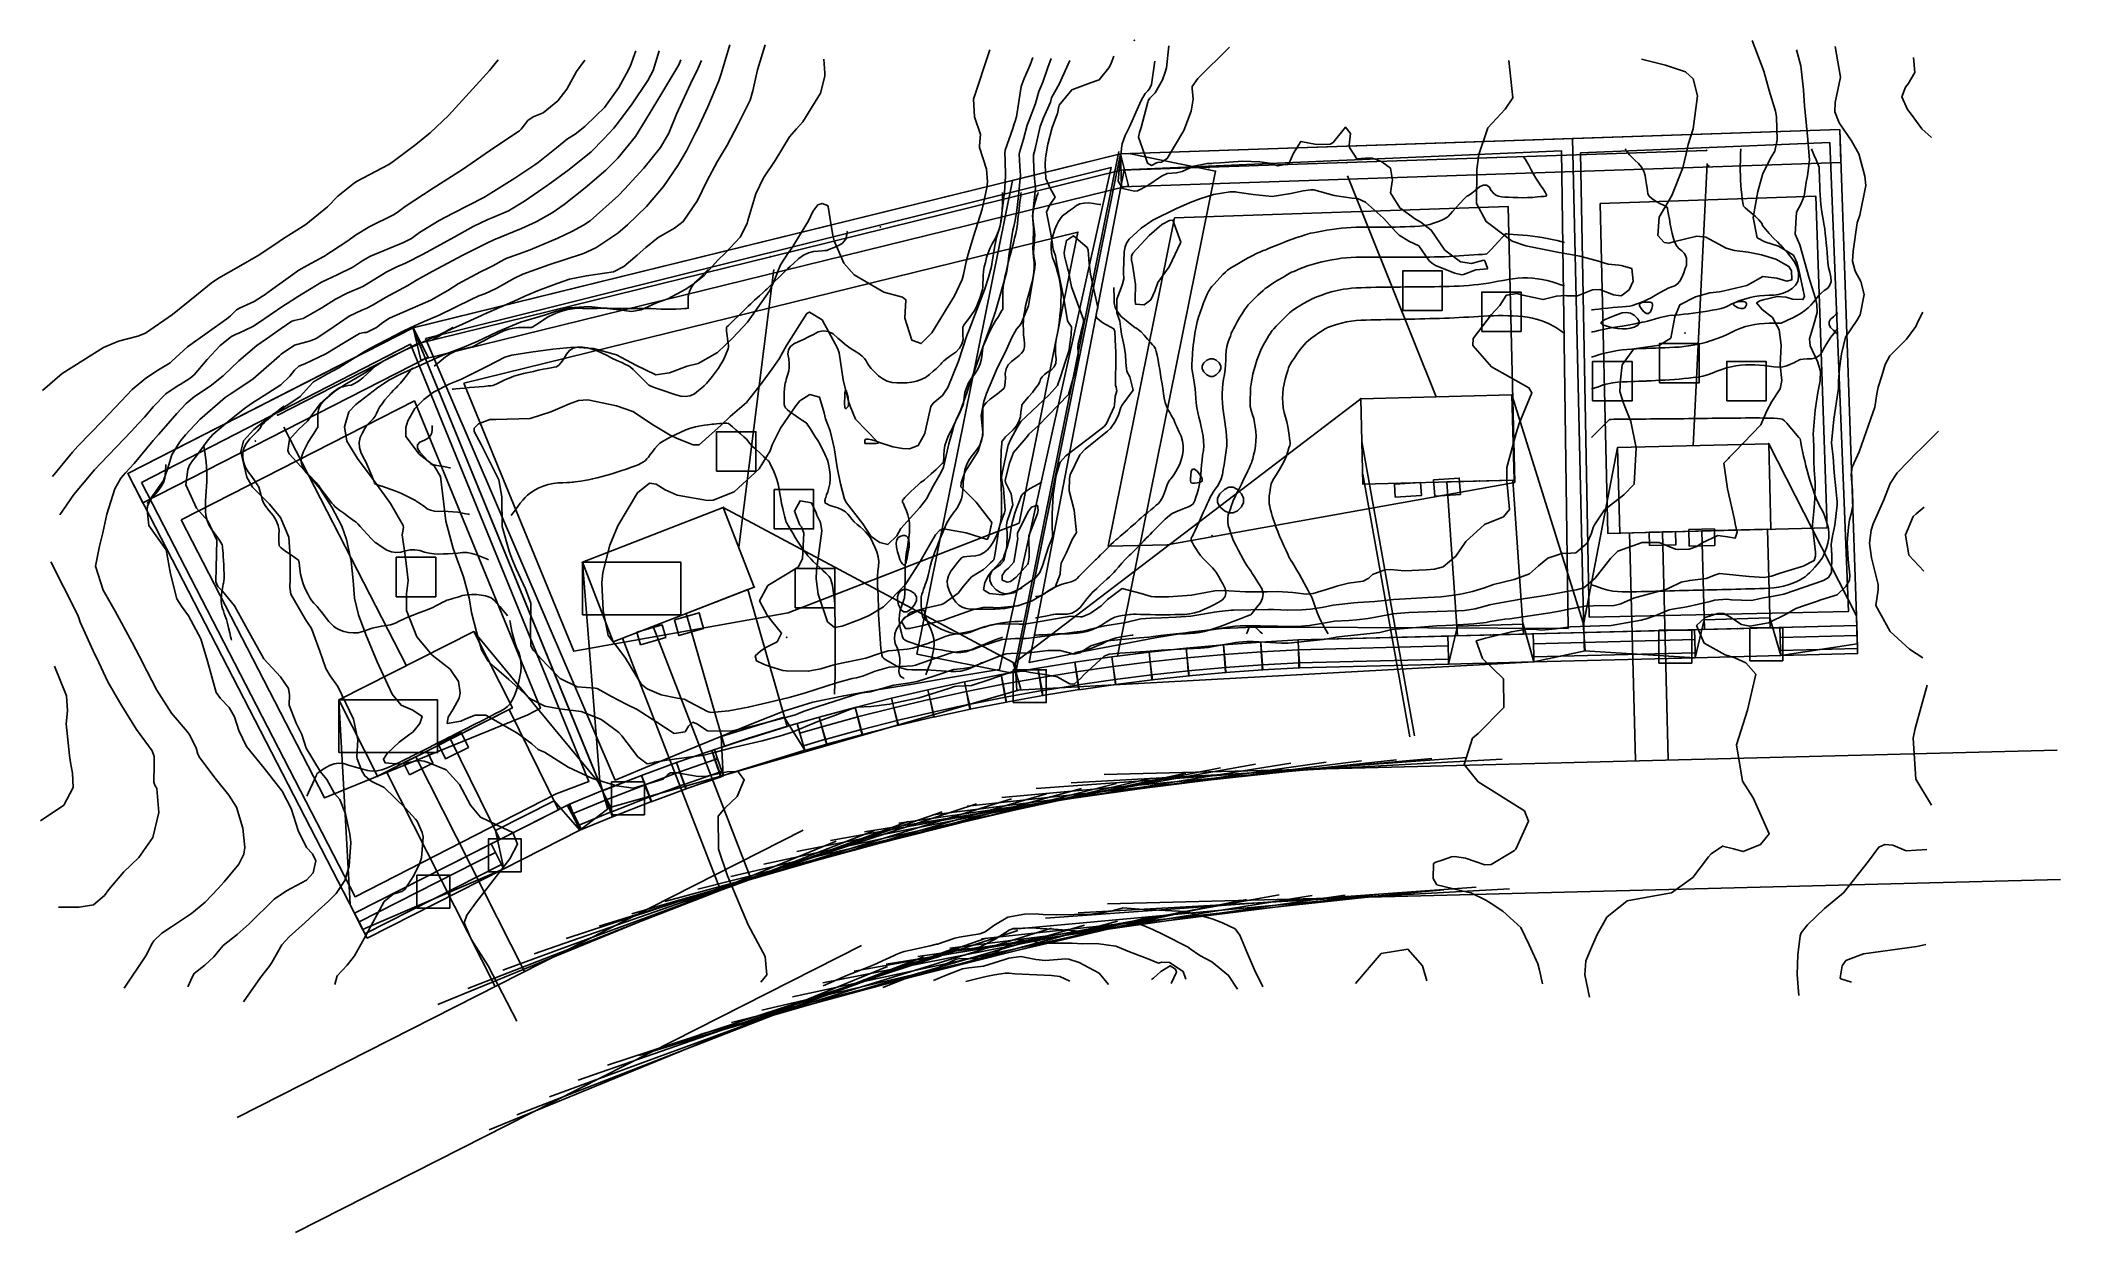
# Model space of a CAD drawing. Header units: feet. Extents: x 1308553 to 1309168, y 398316 to 398679.
import ezdxf

# ---------------------------------------------------------------- set-up
doc = ezdxf.new("R2010")
doc.units = ezdxf.units.FT
for name, color, linetype in [('A-BLDG-OTLN', 3, 'CONTINUOUS'), ('C-DRNG-AREA', 150, 'CONTINUOUS'), ('C-LOD', 30, 'CONTINUOUS'), ('C-MISC', 7, 'CONTINUOUS'), ('C-PROP', 6, 'CONTINUOUS'), ('C-PVMT', 8, 'CONTINUOUS'), ('C-TOPO-MAJR', 32, 'CONTINUOUS'), ('C-TOPO-SPOT', 7, 'CONTINUOUS'), ('C-UTIL', 4, 'CONTINUOUS'), ('L-PLNT-TREE', 90, 'CONTINUOUS'), ('V-PROP-ESMT', 5, 'CONTINUOUS'), ('V-PROP-LINE', 7, 'CONTINUOUS')]:
    doc.layers.add(name, color=color, linetype=linetype)

msp = doc.modelspace()

# ---------------------------------------------------------------- linework, layer by layer
at = {"layer": 'A-BLDG-OTLN'}
for points in [[(1308955.56, 398543.98), (1309001.55, 398545.16), (1309000.88, 398571.15), (1308954.9, 398569.98), (1308955.56, 398543.98)], [(1309033.71, 398529.09), (1309079.7, 398530.27), (1309079.03, 398556.27), (1309033.05, 398555.09), (1309033.71, 398529.09)], [(1308727.45, 398495.99), (1308770.33, 398512.64), (1308760.91, 398536.88), (1308718.03, 398520.22), (1308727.45, 398495.99)], [(1308655.72, 398455.13), (1308696.74, 398475.94), (1308684.98, 398499.13), (1308643.96, 398478.32), (1308655.72, 398455.13)]]:
    msp.add_lwpolyline(points, close=True, dxfattribs=at)
at = {"layer": 'C-DRNG-AREA'}
for points in [[(1308881.76, 398644.45), (1308849.91, 398486.82), (1308856.67, 398488.03), (1308867.89, 398489.84), (1308879.16, 398491.45), (1308890.45, 398492.87), (1308901.76, 398494.09), (1308913.1, 398495.12), (1308924.46, 398495.94), (1308935.82, 398496.57), (1309022.82, 398498.8), (1309019.31, 398649.1), (1308881.76, 398644.45)], [(1309019.3, 398649.1), (1309022.81, 398498.8), (1309105.86, 398500.93), (1309100.64, 398651.85), (1309019.3, 398649.1)], [(1308666.49, 398591.52), (1308724.15, 398450.72), (1308736.02, 398455.33), (1308746.7, 398459.25), (1308757.45, 398462.99), (1308768.27, 398466.54), (1308779.15, 398469.9), (1308790.08, 398473.06), (1308801.06, 398476.04), (1308812.1, 398478.84), (1308823.19, 398481.43), (1308834.31, 398483.83), (1308845.47, 398486.03), (1308849.92, 398486.83), (1308881.77, 398644.46), (1308666.49, 398591.52)], [(1308579.68, 398547.22), (1308648.69, 398413.44), (1308713.9, 398446.52), (1308724.16, 398450.73), (1308666.49, 398591.53), (1308579.68, 398547.22)]]:
    msp.add_lwpolyline(points, close=True, dxfattribs=at)
at = {"layer": 'C-LOD'}
for points in [[(1308849.71, 398489.81), (1308850.19, 398482.83), (1308850.29, 398481.33), (1309007.59, 398489.91), (1309023.2, 398493.31), (1309022.82, 398498.8), (1309022.61, 398501.79), (1309000.88, 398571.15), (1308954.9, 398569.98), (1308849.71, 398489.81)], [(1309022.74, 398501.8), (1309022.92, 398494.81), (1309022.95, 398493.31), (1309056.69, 398491.17), (1309082.69, 398491.84), (1309106, 398495.44), (1309105.78, 398503.93), (1309079.03, 398556.27), (1309033.05, 398555.09), (1309022.74, 398501.8)], [(1308718.03, 398520.22), (1308723.33, 398453.61), (1308725.67, 398445.44), (1308760.85, 398455.35), (1308851.44, 398481.54), (1308851.03, 398482.98), (1308849.92, 398486.83), (1308849.1, 398489.71), (1308760.91, 398536.88), (1308718.03, 398520.22)], [(1308643.96, 398478.32), (1308647.36, 398416.13), (1308648.69, 398413.44), (1308651.13, 398408.51), (1308694.12, 398426.96), (1308717.31, 398438.72), (1308726.59, 398445.79), (1308725.93, 398447.14), (1308722.83, 398453.41), (1308684.98, 398499.13), (1308643.96, 398478.32)]]:
    msp.add_lwpolyline(points, close=True, dxfattribs=at)
at = {"layer": 'C-MISC'}
for points in [[(1308913.33, 398492.14), (1308924.68, 398492.96), (1308924.97, 398488.97), (1308913.62, 398488.15), (1308913.33, 398492.14)], [(1308924.63, 398492.95), (1308936, 398493.58), (1308936.22, 398489.59), (1308924.86, 398488.96), (1308924.63, 398492.95)], [(1308935.91, 398493.58), (1308981.45, 398494.75), (1308981.56, 398490.75), (1308936.01, 398489.58), (1308935.91, 398493.58)], [(1309007.45, 398495.41), (1309056.55, 398496.67), (1309056.66, 398492.67), (1309007.55, 398491.41), (1309007.45, 398495.41)], [(1309082.54, 398497.34), (1309105.93, 398497.94), (1309106.04, 398493.94), (1309082.65, 398493.34), (1309082.54, 398497.34)], [(1308857.16, 398485.08), (1308868.38, 398486.89), (1308869.02, 398482.94), (1308857.79, 398481.13), (1308857.16, 398485.08)], [(1308868.33, 398486.88), (1308879.59, 398488.49), (1308880.16, 398484.53), (1308868.89, 398482.92), (1308868.33, 398486.88)], [(1308879.54, 398488.48), (1308890.83, 398489.9), (1308891.33, 398485.93), (1308880.04, 398484.51), (1308879.54, 398488.48)], [(1308890.78, 398489.89), (1308902.1, 398491.11), (1308902.53, 398487.14), (1308891.21, 398485.92), (1308890.78, 398489.89)], [(1308902.05, 398491.11), (1308913.39, 398492.14), (1308913.75, 398488.16), (1308902.41, 398487.13), (1308902.05, 398491.11)], [(1308823.82, 398478.5), (1308834.94, 398480.9), (1308835.79, 398476.99), (1308824.66, 398474.59), (1308823.82, 398478.5)], [(1308834.89, 398480.89), (1308846.06, 398483.08), (1308846.83, 398479.16), (1308835.66, 398476.96), (1308834.89, 398480.89)], [(1308846.01, 398483.08), (1308857.21, 398485.09), (1308857.91, 398481.15), (1308846.71, 398479.14), (1308846.01, 398483.08)], [(1308801.8, 398473.14), (1308812.84, 398475.93), (1308813.82, 398472.05), (1308802.78, 398469.26), (1308801.8, 398473.14)], [(1308812.79, 398475.92), (1308823.87, 398478.51), (1308824.78, 398474.61), (1308813.7, 398472.02), (1308812.79, 398475.92)], [(1308784.19, 398468.24), (1308790.91, 398470.18), (1308792.03, 398466.34), (1308785.3, 398464.4), (1308784.19, 398468.24)], [(1308790.87, 398470.17), (1308801.85, 398473.15), (1308802.9, 398469.29), (1308791.91, 398466.31), (1308790.87, 398470.17)], [(1308737.06, 398452.52), (1308747.74, 398456.44), (1308749.12, 398452.68), (1308738.43, 398448.76), (1308737.06, 398452.52)], [(1308747.69, 398456.42), (1308758.44, 398460.16), (1308759.75, 398456.38), (1308749.01, 398452.64), (1308747.69, 398456.42)], [(1308758.39, 398460.14), (1308759.2, 398460.41), (1308760.44, 398456.61), (1308759.64, 398456.34), (1308758.39, 398460.14)], [(1308725.24, 398447.93), (1308737.11, 398452.54), (1308738.56, 398448.81), (1308726.69, 398444.2), (1308725.24, 398447.93)], [(1308714.82, 398443.63), (1308715.26, 398443.85), (1308717.07, 398440.28), (1308716.63, 398440.06), (1308714.82, 398443.63)], [(1308715.22, 398443.82), (1308725.29, 398447.95), (1308726.81, 398444.25), (1308716.74, 398440.12), (1308715.22, 398443.82)], [(1308650.08, 398410.77), (1308691.63, 398431.86), (1308693.44, 398428.29), (1308651.89, 398407.21), (1308650.08, 398410.77)]]:
    msp.add_lwpolyline(points, close=True, dxfattribs=at)
for points in [[(1308876.86, 398455.65), (1309166.85, 398463.08)], [(1308773.26, 398428.37), (1308901.68, 398456.09)], [(1308783.32, 398432.24), (1308912.22, 398457.63)], [(1308793.57, 398435.61), (1308922.88, 398458.82)], [(1308803.93, 398438.21), (1308933.63, 398459.12)], [(1308814.3, 398440.83), (1308944.36, 398459.41)], [(1308824.74, 398443.41), (1308955.09, 398459.8)], [(1308835.16, 398446.04), (1308965.79, 398460.13)], [(1308845.66, 398448.65), (1308976.51, 398460.54)], [(1308856.12, 398451.37), (1308987.16, 398460.84)], [(1308866.75, 398453.08), (1308997.93, 398460.35)], [(1308733.07, 398413.27), (1308859.28, 398449.76)], [(1308743.13, 398416.98), (1308869.93, 398451.39)], [(1308753.15, 398420.76), (1308880.54, 398452.95)], [(1308763.17, 398424.58), (1308891.1, 398454.48)], [(1308703.41, 398401.1), (1308827.5, 398444.27)], [(1308713.09, 398405.75), (1308837.93, 398446.71)], [(1308723.12, 398409.48), (1308848.64, 398448.28)], [(1308612.98, 398351.29), (1308785.18, 398438.66)], [(1308683.16, 398390.55), (1308806.89, 398438.6)], [(1308693.85, 398396.1), (1308817.18, 398441.37)], [(1308674.01, 398385.63), (1308795.31, 398435.33)], [(1308800.71, 398395.79), (1308930.03, 398419)], [(1308810.43, 398397.93), (1308940.12, 398418.84)], [(1308820.09, 398400.3), (1308950.15, 398418.89)], [(1308829.84, 398402.84), (1308960.19, 398419.23)], [(1308839.52, 398405.64), (1308970.14, 398419.74)], [(1308849.29, 398408.63), (1308980.14, 398420.52)], [(1308858.97, 398411.94), (1308990.01, 398421.4)], [(1308868.95, 398413.53), (1309000.13, 398420.81)], [(1308877.87, 398416.25), (1309167.86, 398423.69)], [(1308772.67, 398383.98), (1308900.6, 398413.88)], [(1308781.97, 398387.98), (1308910.4, 398415.69)], [(1308791.2, 398392.25), (1308920.1, 398417.64)], [(1308725.73, 398367.21), (1308850.58, 398408.17)], [(1308735.28, 398370.13), (1308860.8, 398408.93)], [(1308744.62, 398373.3), (1308870.83, 398409.79)], [(1308754.09, 398376.6), (1308880.88, 398411.01)], [(1308763.41, 398380.17), (1308890.79, 398412.36)], [(1308630.75, 398316.27), (1308802.94, 398403.65)], [(1308708, 398357.54), (1308831.34, 398402.81)], [(1308716.78, 398362.66), (1308840.87, 398405.84)], [(1308689.64, 398347.49), (1308810.93, 398397.19)], [(1308698.1, 398352.1), (1308821.82, 398400.15)]]:
    msp.add_lwpolyline(points, dxfattribs=at)
at = {"layer": 'C-PROP'}
for points in [[(1309021.81, 398644.78), (1309024.41, 398503.54), (1309103.32, 398505.25), (1309097.61, 398647.87), (1309021.81, 398644.78)], [(1308670.34, 398588.33), (1308728, 398453.92), (1308739.64, 398458.78), (1308750, 398463.01), (1308760.21, 398467.16), (1308770.07, 398471.21), (1308779.33, 398474.9), (1308788.19, 398477.69), (1308797.56, 398479.62), (1308807.78, 398481.35), (1308818.5, 398483.17), (1308829.46, 398485.04), (1308840.55, 398486.88), (1308844.98, 398487.57), (1308878.93, 398640.35), (1308670.34, 398588.33)], [(1308882.93, 398639.59), (1308854.02, 398489.67), (1308860.65, 398491.06), (1308871.57, 398493.23), (1308882.34, 398495.3), (1308892.83, 398497.27), (1308902.88, 398498.96), (1308912.58, 398500.09), (1308922.37, 398500.48), (1308932.63, 398500.42), (1309017.98, 398500.06), (1309015.95, 398645.4), (1308882.93, 398639.59)], [(1308898.24, 398625), (1308878.05, 398525.1), (1308896, 398525.56), (1309001.75, 398544.52), (1308999.79, 398628.43), (1308898.24, 398625)], [(1309027.77, 398629.38), (1309030.11, 398529), (1309096.82, 398530.71), (1309093.33, 398631.6), (1309027.77, 398629.38)], [(1308682.01, 398574.74), (1308715.43, 398493.13), (1308780.67, 398504.85), (1308850.92, 398532.14), (1308868.81, 398620.68), (1308682.01, 398574.74)], [(1308583.86, 398544.47), (1308648.89, 398418.44), (1308710.1, 398449.78), (1308720.01, 398453.53), (1308665.72, 398586.59), (1308583.86, 398544.47)], [(1308595.98, 398533.09), (1308639.61, 398448.5), (1308701.41, 398473.83), (1308705.25, 398475.78), (1308666.95, 398569.3), (1308595.98, 398533.09)], [(1308718.03, 398504.22), (1308748.03, 398504.22), (1308748.03, 398520.22), (1308718.03, 398520.22), (1308718.03, 398504.22)], [(1308643.96, 398462.32), (1308673.96, 398462.32), (1308673.96, 398478.32), (1308643.96, 398478.32), (1308643.96, 398462.32)]]:
    msp.add_lwpolyline(points, close=True, dxfattribs=at)
for points in [[(1308775.31, 398613.18), (1308881.96, 398639.46), (1308950.7, 398641.79)], [(1309060.13, 398645.49), (1308950.7, 398641.79)], [(1308625.33, 398564.97), (1308667.72, 398586.67), (1308775.31, 398613.18)], [(1309041.06, 398596.4), (1309040.18, 398597.39), (1309039.74, 398598.18), (1309039.74, 398598.76), (1309040.18, 398599.13), (1309041.06, 398599.3), (1309041.83, 398599.38), (1309042.5, 398599.38), (1309043.05, 398599.3), (1309043.5, 398599.13), (1309043.72, 398598.76), (1309043.72, 398598.18), (1309043.5, 398597.39), (1309043.05, 398596.4), (1309042.5, 398595.91), (1309041.83, 398595.91), (1309041.06, 398596.4)], [(1309069.78, 398597.64), (1309068.8, 398598.14), (1309068.32, 398598.57), (1309068.32, 398598.93), (1309068.8, 398599.23), (1309069.78, 398599.47), (1309070.59, 398599.59), (1309071.24, 398599.59), (1309071.74, 398599.47), (1309072.07, 398599.23), (1309072.24, 398598.93), (1309072.24, 398598.57), (1309072.07, 398598.14), (1309071.74, 398597.64), (1309071.24, 398597.4), (1309070.59, 398597.4), (1309069.78, 398597.64)], [(1309029.43, 398592.09), (1309028.48, 398592.45), (1309028.01, 398592.83), (1309028.01, 398593.24), (1309028.48, 398593.67), (1309029.43, 398594.13), (1309030.5, 398594.6), (1309031.69, 398595.07), (1309033.01, 398595.55), (1309034.45, 398596.05), (1309035.79, 398596.18), (1309037.01, 398595.95), (1309038.14, 398595.36), (1309039.15, 398594.41), (1309039.66, 398593.58), (1309039.66, 398592.86), (1309039.15, 398592.26), (1309038.14, 398591.78), (1309037.01, 398591.45), (1309035.79, 398591.27), (1309034.45, 398591.24), (1309033.01, 398591.36), (1309031.69, 398591.55), (1309030.5, 398591.79), (1309029.43, 398592.09)], [(1309100.09, 398589.5), (1309099.86, 398589.72), (1309099.41, 398590.16), (1309098.74, 398590.81), (1309097.84, 398591.68), (1309097.4, 398592.53), (1309097.4, 398593.35), (1309097.84, 398594.15), (1309098.74, 398594.92), (1309099.41, 398595.5), (1309099.86, 398595.88), (1309100.09, 398596.08)], [(1308908.09, 398577.22), (1308907.12, 398578.15), (1308906.64, 398579.07), (1308906.64, 398579.97), (1308907.12, 398580.85), (1308908.09, 398581.71), (1308909.04, 398582.14), (1308909.99, 398582.14), (1308910.92, 398581.71), (1308911.84, 398580.85), (1308912.3, 398579.97), (1308912.3, 398579.07), (1308911.84, 398578.15), (1308910.92, 398577.22), (1308909.99, 398576.76), (1308909.04, 398576.76), (1308908.09, 398577.22)], [(1308903.34, 398544.39), (1308903.18, 398544.55), (1308903.1, 398544.97), (1308903.1, 398545.68), (1308903.18, 398546.65), (1308903.34, 398547.9), (1308903.71, 398548.53), (1308904.31, 398548.53), (1308905.13, 398547.9), (1308906.16, 398546.65), (1308906.68, 398545.68), (1308906.68, 398544.97), (1308906.16, 398544.55), (1308905.13, 398544.39), (1308904.31, 398544.32), (1308903.71, 398544.32), (1308903.34, 398544.39)], [(1308913.4, 398535.84), (1308912.01, 398537.09), (1308911.31, 398538.38), (1308911.31, 398539.69), (1308912.01, 398541.02), (1308913.4, 398542.38), (1308914.76, 398543.06), (1308916.09, 398543.06), (1308917.37, 398542.38), (1308918.62, 398541.02), (1308919.25, 398539.69), (1308919.25, 398538.38), (1308918.62, 398537.09), (1308917.37, 398535.84), (1308916.09, 398535.21), (1308914.76, 398535.21), (1308913.4, 398535.84)], [(1308815.42, 398519.7), (1308815.03, 398520.29), (1308814.66, 398521.1), (1308814.3, 398522.13), (1308813.94, 398523.37), (1308813.6, 398524.84), (1308813.53, 398526.05), (1308813.72, 398527), (1308814.18, 398527.7), (1308814.9, 398528.13), (1308815.56, 398528.35), (1308816.15, 398528.35), (1308816.66, 398528.13), (1308817.1, 398527.7), (1308817.38, 398527), (1308817.49, 398526.05), (1308817.43, 398524.84), (1308817.2, 398523.37), (1308816.98, 398522.13), (1308816.76, 398521.1), (1308816.54, 398520.29), (1308816.32, 398519.7), (1308816.06, 398519.4), (1308815.76, 398519.4), (1308815.42, 398519.7)], [(1308814.96, 398505.83), (1308814.27, 398507.27), (1308813.93, 398508.56), (1308813.93, 398509.69), (1308814.27, 398510.67), (1308814.96, 398511.5), (1308815.78, 398511.91), (1308816.74, 398511.91), (1308817.84, 398511.5), (1308819.07, 398510.67), (1308819.68, 398509.69), (1308819.68, 398508.56), (1308819.07, 398507.27), (1308817.84, 398505.83), (1308816.74, 398505.1), (1308815.78, 398505.1), (1308814.96, 398505.83)], [(1308815.99, 398484.8), (1308815.87, 398484.87), (1308815.63, 398485.01), (1308815.27, 398485.23), (1308814.8, 398485.52), (1308814.49, 398486.1), (1308814.35, 398486.98), (1308814.39, 398488.15), (1308814.6, 398489.62), (1308814.59, 398491.08), (1308814.36, 398492.55), (1308813.91, 398494.02), (1308813.24, 398495.49), (1308812.97, 398496.95), (1308813.11, 398498.41), (1308813.65, 398499.86), (1308814.58, 398501.3), (1308815.32, 398502.39), (1308815.85, 398503.13), (1308816.17, 398503.51), (1308816.29, 398503.53), (1308816.73, 398503.72), (1308817.48, 398504.08), (1308818.54, 398504.62), (1308819.91, 398505.33), (1308820.97, 398505.68), (1308821.7, 398505.68), (1308822.11, 398505.33), (1308822.2, 398504.62), (1308822.45, 398503.72), (1308822.85, 398502.64), (1308823.41, 398501.36), (1308824.12, 398499.89), (1308824.63, 398498.42), (1308824.94, 398496.96), (1308825.05, 398495.49), (1308824.95, 398494.02), (1308824.73, 398492.55), (1308824.4, 398491.08), (1308823.96, 398489.62), (1308823.39, 398488.15), (1308822.97, 398487.05), (1308822.68, 398486.31), (1308822.54, 398485.95)], [(1308920.15, 398498.41), (1308920.24, 398498.61), (1308920.4, 398499.01), (1308920.64, 398499.62), (1308920.97, 398500.42), (1308921.44, 398500.82), (1308922.04, 398500.82), (1308922.78, 398500.42), (1308923.67, 398499.62), (1308924.33, 398499.01), (1308924.77, 398498.61), (1308924.99, 398498.41)]]:
    msp.add_lwpolyline(points, dxfattribs=at)
at = {"layer": 'C-PVMT'}
for points in [[(1308965.41, 398539.97), (1308973.39, 398540.53), (1308973.11, 398544.52), (1308965.13, 398543.97), (1308965.41, 398539.97)], [(1308977.07, 398545.29), (1308977.41, 398540.31), (1308985.2, 398540.84), (1308984.85, 398545.83), (1308977.07, 398545.29)], [(1308984.37, 398497.81), (1309004.38, 398498.33), (1309001.14, 398545.15), (1308981.12, 398544.64), (1308984.37, 398497.81)], [(1309042.81, 398525.33), (1309050.81, 398525.53), (1309050.71, 398529.53), (1309042.71, 398529.33), (1309042.81, 398525.33)], [(1309054.69, 398530.13), (1309054.82, 398525.13), (1309062.62, 398525.33), (1309062.49, 398530.33), (1309054.69, 398530.13)], [(1309059.47, 398499.75), (1309079.47, 398500.26), (1309078.7, 398530.25), (1309058.71, 398529.74), (1309059.47, 398499.75)], [(1308761.24, 398464.24), (1308780.33, 398470.24), (1308768.37, 398511.88), (1308749.65, 398504.61), (1308761.24, 398464.24)], [(1308746.04, 398502.71), (1308747.42, 398497.91), (1308754.91, 398500.06), (1308753.53, 398504.86), (1308746.04, 398502.71)], [(1308735.74, 398495.07), (1308743.43, 398497.28), (1308742.33, 398501.13), (1308734.64, 398498.92), (1308735.74, 398495.07)], [(1309007.59, 398489.91), (1308981.6, 398489.24), (1308984.3, 398500.81), (1309004.29, 398501.33), (1309007.59, 398489.91)], [(1309007.37, 398498.41), (1309056.48, 398499.67), (1309056.55, 398496.67), (1309007.45, 398495.41), (1309007.37, 398498.41)], [(1309082.69, 398491.84), (1309056.69, 398491.17), (1309059.4, 398502.74), (1309079.39, 398503.26), (1309082.69, 398491.84)], [(1309082.47, 398500.34), (1309105.86, 398500.94), (1309105.93, 398497.94), (1309082.54, 398497.34), (1309082.47, 398500.34)], [(1308879.17, 398491.46), (1308890.46, 398492.88), (1308890.83, 398489.9), (1308879.54, 398488.48), (1308879.17, 398491.46)], [(1308890.46, 398492.88), (1308901.77, 398494.1), (1308902.1, 398491.11), (1308890.78, 398489.89), (1308890.46, 398492.88)], [(1308901.77, 398494.1), (1308913.12, 398495.13), (1308913.39, 398492.14), (1308902.05, 398491.11), (1308901.77, 398494.1)], [(1308913.12, 398495.13), (1308924.47, 398495.95), (1308924.68, 398492.96), (1308913.33, 398492.14), (1308913.12, 398495.13)], [(1308924.47, 398495.95), (1308935.83, 398496.58), (1308936, 398493.58), (1308924.63, 398492.95), (1308924.47, 398495.95)], [(1308935.83, 398496.58), (1308981.38, 398497.75), (1308981.45, 398494.75), (1308935.91, 398493.58), (1308935.83, 398496.58)], [(1309007.55, 398491.41), (1309056.66, 398492.67), (1309056.69, 398491.17), (1309007.59, 398489.92), (1309007.55, 398491.41)], [(1309082.65, 398493.34), (1309106.04, 398493.94), (1309106.07, 398492.44), (1309082.69, 398491.84), (1309082.65, 398493.34)], [(1308845.48, 398486.03), (1308856.68, 398488.04), (1308857.21, 398485.09), (1308846.01, 398483.08), (1308845.48, 398486.03)], [(1308856.68, 398488.04), (1308867.9, 398489.85), (1308868.38, 398486.89), (1308857.16, 398485.08), (1308856.68, 398488.04)], [(1308867.9, 398489.85), (1308879.17, 398491.46), (1308879.59, 398488.49), (1308868.33, 398486.88), (1308867.9, 398489.85)], [(1308891.21, 398485.92), (1308902.53, 398487.14), (1308902.69, 398485.65), (1308891.37, 398484.43), (1308891.21, 398485.92)], [(1308902.41, 398487.13), (1308913.75, 398488.16), (1308913.89, 398486.66), (1308902.54, 398485.63), (1308902.41, 398487.13)], [(1308913.62, 398488.15), (1308924.97, 398488.97), (1308925.08, 398487.47), (1308913.73, 398486.65), (1308913.62, 398488.15)], [(1308924.86, 398488.96), (1308936.22, 398489.59), (1308936.3, 398488.09), (1308924.94, 398487.46), (1308924.86, 398488.96)], [(1308936.01, 398489.58), (1308981.56, 398490.75), (1308981.6, 398489.25), (1308936.05, 398488.08), (1308936.01, 398489.58)], [(1308812.11, 398478.84), (1308823.19, 398481.43), (1308823.87, 398478.51), (1308812.79, 398475.92), (1308812.11, 398478.84)], [(1308823.19, 398481.43), (1308834.31, 398483.83), (1308834.94, 398480.9), (1308823.82, 398478.5), (1308823.19, 398481.43)], [(1308834.31, 398483.83), (1308845.48, 398486.03), (1308846.06, 398483.08), (1308834.89, 398480.89), (1308834.31, 398483.83)], [(1308846.71, 398479.14), (1308857.91, 398481.15), (1308858.18, 398479.67), (1308846.98, 398477.66), (1308846.71, 398479.14)], [(1308857.79, 398481.13), (1308869.02, 398482.94), (1308869.26, 398481.46), (1308858.03, 398479.65), (1308857.79, 398481.13)], [(1308868.89, 398482.92), (1308880.16, 398484.53), (1308880.37, 398483.04), (1308869.11, 398481.43), (1308868.89, 398482.92)], [(1308880.04, 398484.51), (1308891.33, 398485.93), (1308891.52, 398484.44), (1308880.23, 398483.02), (1308880.04, 398484.51)], [(1308692.95, 398435.9), (1308710.79, 398444.94), (1308695.73, 398475.43), (1308677.89, 398466.38), (1308692.95, 398435.9)], [(1308790.08, 398473.07), (1308801.06, 398476.05), (1308801.85, 398473.15), (1308790.87, 398470.17), (1308790.08, 398473.07)], [(1308801.06, 398476.05), (1308812.11, 398478.84), (1308812.84, 398475.93), (1308801.8, 398473.14), (1308801.06, 398476.05)], [(1308813.7, 398472.02), (1308824.78, 398474.61), (1308825.12, 398473.15), (1308814.04, 398470.56), (1308813.7, 398472.02)], [(1308824.66, 398474.59), (1308835.79, 398476.99), (1308836.1, 398475.52), (1308824.98, 398473.12), (1308824.66, 398474.59)], [(1308835.66, 398476.96), (1308846.83, 398479.16), (1308847.12, 398477.69), (1308835.95, 398475.49), (1308835.66, 398476.96)], [(1308674.15, 398464.92), (1308676.37, 398460.43), (1308683.36, 398463.89), (1308681.15, 398468.37), (1308674.15, 398464.92)], [(1308785.69, 398463.03), (1308760.85, 398455.35), (1308760.32, 398467.23), (1308779.43, 398473.13), (1308785.69, 398463.03)], [(1308783.36, 398471.12), (1308790.08, 398473.07), (1308790.91, 398470.18), (1308784.19, 398468.24), (1308783.36, 398471.12)], [(1308791.91, 398466.31), (1308802.9, 398469.29), (1308803.29, 398467.84), (1308792.31, 398464.86), (1308791.91, 398466.31)], [(1308802.78, 398469.26), (1308813.82, 398472.05), (1308814.19, 398470.6), (1308803.15, 398467.81), (1308802.78, 398469.26)], [(1308665.39, 398455.57), (1308672.56, 398459.11), (1308670.79, 398462.7), (1308663.62, 398459.15), (1308665.39, 398455.57)], [(1308746.71, 398459.25), (1308757.45, 398462.99), (1308758.44, 398460.16), (1308747.69, 398456.42), (1308746.71, 398459.25)], [(1308757.45, 398462.99), (1308758.26, 398463.26), (1308759.2, 398460.41), (1308758.39, 398460.14), (1308757.45, 398462.99)], [(1308785.3, 398464.4), (1308792.03, 398466.34), (1308792.44, 398464.9), (1308785.72, 398462.96), (1308785.3, 398464.4)], [(1308736.02, 398455.33), (1308746.71, 398459.25), (1308747.74, 398456.44), (1308737.06, 398452.52), (1308736.02, 398455.33)], [(1308749.01, 398452.64), (1308759.75, 398456.38), (1308760.25, 398454.97), (1308749.5, 398451.23), (1308749.01, 398452.64)], [(1308759.64, 398456.34), (1308760.44, 398456.61), (1308760.91, 398455.18), (1308760.1, 398454.92), (1308759.64, 398456.34)], [(1308714.08, 398446.6), (1308724.16, 398450.73), (1308725.29, 398447.95), (1308715.22, 398443.82), (1308714.08, 398446.6)], [(1308724.16, 398450.73), (1308736.02, 398455.33), (1308737.11, 398452.54), (1308725.24, 398447.93), (1308724.16, 398450.73)], [(1308738.43, 398448.76), (1308749.12, 398452.68), (1308749.63, 398451.28), (1308738.95, 398447.35), (1308738.43, 398448.76)], [(1308717.31, 398438.72), (1308694.12, 398426.96), (1308691.59, 398438.57), (1308709.43, 398447.62), (1308717.31, 398438.72)], [(1308713.46, 398446.3), (1308713.9, 398446.52), (1308715.26, 398443.85), (1308714.82, 398443.63), (1308713.46, 398446.3)], [(1308716.74, 398440.12), (1308726.81, 398444.25), (1308727.38, 398442.86), (1308717.3, 398438.73), (1308716.74, 398440.12)], [(1308726.69, 398444.2), (1308738.56, 398448.81), (1308739.1, 398447.41), (1308727.23, 398442.8), (1308726.69, 398444.2)], [(1308716.63, 398440.06), (1308717.07, 398440.28), (1308717.75, 398438.94), (1308717.31, 398438.72), (1308716.63, 398440.06)], [(1308648.72, 398413.45), (1308690.28, 398434.54), (1308691.63, 398431.86), (1308650.08, 398410.77), (1308648.72, 398413.45)], [(1308651.89, 398407.21), (1308693.44, 398428.29), (1308694.12, 398426.96), (1308652.57, 398405.87), (1308651.89, 398407.21)]]:
    msp.add_lwpolyline(points, close=True, dxfattribs=at)
at = {"layer": 'C-TOPO-MAJR'}
for points in [[(1308762.87, 398677.63), (1308760.29, 398668.81), (1308759.55, 398666.65), (1308756.26, 398658.81), (1308753.06, 398652.02), (1308752.59, 398651.03), (1308749.74, 398645.4), (1308747.09, 398640.94), (1308742.73, 398634.57), (1308737.6, 398628.47), (1308731.81, 398622.88), (1308728.79, 398620.38), (1308722.14, 398615.88), (1308718.37, 398614.16), (1308712.76, 398612.34), (1308707.84, 398610.71), (1308699.96, 398607.83), (1308697.42, 398606.67), (1308691.77, 398603.54), (1308688.53, 398602.02), (1308686.52, 398601.22), (1308684.24, 398600.19), (1308674.49, 398595.43), (1308669.2, 398593.13), (1308665.61, 398591.55), (1308663.3, 398590.4), (1308658.6, 398588.01), (1308653.36, 398585.29), (1308651.4, 398584.11), (1308643.95, 398579.4), (1308640.43, 398577.52), (1308636.2, 398575.08), (1308634.85, 398573.72), (1308632.12, 398570.65), (1308628.99, 398568.53), (1308624.2, 398565.44), (1308618.07, 398560.59), (1308614.88, 398557.14), (1308614.08, 398553.76), (1308615.9, 398546.11), (1308617.67, 398543.07), (1308622.78, 398537.88), (1308626.22, 398533.84), (1308628.72, 398527.81), (1308629.08, 398521.83), (1308629.13, 398514.97), (1308629.01, 398512.59), (1308629.29, 398510.47), (1308633.77, 398502.84), (1308635.58, 398500.01), (1308638.1, 398493.17), (1308639.98, 398487.84), (1308641.32, 398485.66), (1308643.67, 398482.43), (1308648.43, 398472.52), (1308649.71, 398466.2), (1308649.44, 398460.97), (1308649.48, 398460.36), (1308650.95, 398456.76), (1308651.83, 398455.2), (1308653.76, 398453.6), (1308657.7, 398451.73), (1308664.25, 398445.44), (1308667.24, 398442.04), (1308667.72, 398441.43), (1308669.3, 398438.01), (1308669.62, 398436.65), (1308669.08, 398430.25), (1308668.48, 398428.5), (1308666.73, 398424.9), (1308663.98, 398420.65), (1308663.06, 398420.01), (1308660.44, 398419.22), (1308657.71, 398416.97), (1308652.18, 398406.68), (1308648.71, 398400.43), (1308646.5, 398397.68), (1308643.47, 398394.35), (1308642.68, 398391.76)], [(1308773.68, 398677.65), (1308771.33, 398670), (1308769.93, 398663.67), (1308769.07, 398660.77), (1308765.49, 398653.54), (1308762.09, 398647.11), (1308761.5, 398646.08), (1308759.1, 398642.05), (1308755.96, 398636.12), (1308753.07, 398630.31), (1308748.74, 398623.87), (1308746.05, 398621.9), (1308741.14, 398618.98), (1308737.34, 398615.95), (1308734.72, 398613.68), (1308730.66, 398610.22), (1308727.46, 398608.55), (1308719.26, 398607.36), (1308714.16, 398606.3), (1308710.4, 398605.03), (1308704.87, 398602.97), (1308700.55, 398601.17), (1308698.38, 398600.18), (1308687.93, 398595.55), (1308687.34, 398595.29), (1308680.44, 398592.17), (1308677.16, 398590.67), (1308673.75, 398589.14), (1308670.96, 398587.84), (1308668.2, 398586.59), (1308664.21, 398584.81), (1308659.04, 398582.29), (1308657.15, 398581.23), (1308651.7, 398577.73), (1308648.97, 398576.07), (1308645.69, 398574.2), (1308642.56, 398572.15), (1308638.32, 398568.56), (1308636.08, 398565.54), (1308634.51, 398563.2), (1308631.64, 398560.58), (1308628.89, 398557.57), (1308628.36, 398554.25), (1308628.82, 398553.24), (1308633.44, 398548.14), (1308638.13, 398542.67), (1308641.84, 398536.93), (1308644.81, 398531.24), (1308646.3, 398527.09), (1308647.67, 398520.56), (1308648.29, 398514.71), (1308648.73, 398509.29), (1308649.91, 398504.26), (1308652.1, 398498.2), (1308655.61, 398489.93), (1308660.18, 398480.03), (1308662.88, 398476.73), (1308666.44, 398475.2), (1308669.29, 398473.32), (1308668.6, 398471.18), (1308666.41, 398468.55), (1308665.53, 398467.93), (1308662.3, 398465.47), (1308658.67, 398461.98), (1308657.51, 398460.27), (1308657.98, 398459.14), (1308662.42, 398458.82), (1308668.3, 398459.94), (1308669.85, 398459.67), (1308671.11, 398459.25), (1308676.62, 398457.01), (1308680.69, 398452.64), (1308683.99, 398446.36), (1308687, 398442.68), (1308693.85, 398439.42), (1308696.92, 398437.96), (1308698.3, 398434.47), (1308695.99, 398429.95), (1308689.08, 398421.06), (1308685.81, 398416.9), (1308682.85, 398412.83), (1308682.05, 398410.54), (1308684.22, 398405.5), (1308689.36, 398397.38), (1308698.12, 398380.55)], [(1308855.13, 398673.8), (1308854.27, 398671.59), (1308852.43, 398667.35), (1308851.58, 398664.91), (1308850.14, 398655.72), (1308849.62, 398654.12), (1308849.42, 398653.59), (1308848.99, 398652.2), (1308846.68, 398645.58), (1308846.55, 398644.7), (1308846.67, 398642.56), (1308846.77, 398637.56), (1308846.46, 398632.81), (1308845.31, 398623.19), (1308845.16, 398622.57), (1308844.17, 398619.31), (1308843.58, 398616.57), (1308842.65, 398610.87), (1308842.5, 398610.15), (1308841.58, 398606.81), (1308840.37, 398603.14), (1308835.7, 398590.89), (1308835.06, 398589.21), (1308833.82, 398585.46), (1308832.5, 398581.37), (1308829.21, 398573.34), (1308827.61, 398570.92), (1308824.8, 398568.58), (1308824.07, 398567.56), (1308822.68, 398561.29), (1308822.2, 398559.34), (1308820.23, 398555.75), (1308817.57, 398554.7), (1308815.43, 398554.85), (1308812.46, 398555.28), (1308807.8, 398556.89), (1308801.18, 398563.76), (1308799.5, 398567.66), (1308799.02, 398569.13), (1308797.43, 398575.73), (1308796.17, 398583.92), (1308795.64, 398585.36), (1308794.34, 398587.75), (1308791, 398593.97), (1308787.14, 398596.32), (1308786.38, 398595.87), (1308780.15, 398586.12), (1308777.95, 398582.1), (1308775.79, 398579.09), (1308772.45, 398574.54), (1308767.93, 398568.81), (1308762.99, 398564.53), (1308760.24, 398561.96), (1308753.56, 398555.96), (1308751.71, 398555.91), (1308746.88, 398557.89), (1308744.73, 398558.85), (1308740.22, 398561.59), (1308739.71, 398561.95), (1308733.36, 398566.07), (1308728.38, 398567.85), (1308726.47, 398568.23), (1308719.71, 398569.59), (1308716.83, 398569.38), (1308714.09, 398568.39), (1308708.41, 398565.97), (1308702.17, 398563.9), (1308691.71, 398563.66), (1308689.89, 398563.67), (1308686.38, 398562.29), (1308685.16, 398560.96), (1308685.15, 398559.95), (1308687.19, 398556.02), (1308692.65, 398545.24), (1308693.48, 398540.14), (1308693.68, 398531.05), (1308695.71, 398523.55), (1308696.61, 398521.37), (1308697.85, 398518.21), (1308700.76, 398512.15), (1308702.31, 398507.8), (1308702.25, 398498.73), (1308702.39, 398494.75), (1308703.09, 398493.5), (1308707.37, 398488.92), (1308711.28, 398484.89), (1308716.46, 398482.33), (1308721.92, 398481.93), (1308722.58, 398481.76), (1308726.92, 398479.4), (1308731.55, 398476.92), (1308734.75, 398475.44), (1308740.71, 398471.57), (1308745.92, 398468.15), (1308749.3, 398468.64), (1308750.32, 398470.31), (1308751.65, 398471.55), (1308752.82, 398471.03), (1308756.09, 398468.91), (1308763.2, 398468.86), (1308768, 398469.92), (1308770.98, 398470.62), (1308772.94, 398471.12), (1308782.85, 398473.84), (1308783.84, 398474.23), (1308785.48, 398474.88), (1308789.82, 398476.31), (1308797.06, 398478.67), (1308801.13, 398479.94), (1308802.68, 398480.36), (1308803.97, 398480.56), (1308805.58, 398480.82), (1308812.86, 398482.8), (1308817.1, 398483.4), (1308819.93, 398483.91), (1308825.29, 398485.7), (1308830.93, 398487.57), (1308833.97, 398487.92), (1308836.53, 398488.27), (1308844.86, 398491.66), (1308847.03, 398492.38), (1308848.41, 398492.5), (1308853.99, 398492.68), (1308859.67, 398493.39), (1308863.45, 398493.4), (1308867.73, 398492.25), (1308869.43, 398492.69), (1308872.8, 398494.8), (1308877.7, 398496.34), (1308887.59, 398497.26), (1308890.42, 398497.42), (1308891.73, 398497.58), (1308894.86, 398498.04), (1308898.68, 398498.42), (1308905.87, 398499.11), (1308910.19, 398499.8), (1308914.36, 398500.5), (1308916.65, 398500.76), (1308918.23, 398500.85), (1308924.42, 398500.91), (1308929.6, 398500.74), (1308935.6, 398500.68), (1308939.3, 398501), (1308942.33, 398501.5), (1308944.64, 398501.87), (1308945.76, 398502.07), (1308946.93, 398502.27), (1308951.31, 398502.54), (1308953.61, 398502.68), (1308957.11, 398503.11), (1308964.23, 398504.46), (1308964.68, 398504.53), (1308969.53, 398504.92), (1308978.03, 398505.22), (1308984.46, 398505.41), (1308986.45, 398505.55), (1308989.69, 398506.07), (1308994.15, 398507.23), (1308995.1, 398507.48), (1309003.59, 398508.95), (1309009.67, 398509.92), (1309012.23, 398510.34), (1309018.15, 398511.45), (1309020.59, 398511.85), (1309022.81, 398512.41), (1309026.19, 398515.34), (1309030.91, 398521.34), (1309033.14, 398523.6), (1309040.52, 398526.23), (1309045.69, 398526.22), (1309050.68, 398524.24), (1309051.47, 398524.05), (1309054.79, 398524.2), (1309057.16, 398524.99), (1309058.74, 398526.12), (1309063.54, 398528.38), (1309066.54, 398527.91), (1309068.83, 398527.58), (1309069.4, 398529.33), (1309068.86, 398531.87), (1309068.67, 398533.25), (1309066.51, 398542.53), (1309065.35, 398550.34), (1309066.77, 398551.82), (1309067.04, 398552.07), (1309068.76, 398553.79), (1309076.67, 398561.99), (1309078.5, 398566.27), (1309079.95, 398569.07), (1309082.48, 398572.93), (1309083.03, 398575.49), (1309082.55, 398580.18), (1309082.85, 398586.27), (1309082.23, 398590.96), (1309080.17, 398594.66), (1309077.04, 398597.1), (1309075.37, 398599.11), (1309076.38, 398599.79), (1309077.31, 398600.09), (1309081.65, 398601.05), (1309084.3, 398600.82), (1309086.29, 398600.28), (1309089.45, 398600.13), (1309089.95, 398601.08), (1309089.44, 398603.52), (1309088.3, 398608.63), (1309087.69, 398611.23), (1309086.55, 398613.6), (1309082.01, 398616.42), (1309077.82, 398617.74), (1309075.54, 398618.93), (1309074.26, 398625.08), (1309075.75, 398632.99), (1309077.27, 398638.51), (1309079.77, 398643.41), (1309080.86, 398645.26), (1309081.61, 398648.68), (1309081.45, 398655.74), (1309081.07, 398657.42), (1309079.2, 398663.69), (1309077.59, 398669.59), (1309073.99, 398678.98)], [(1308914.99, 398676.94), (1308905.32, 398667.41), (1308903.62, 398665), (1308903.62, 398664.31), (1308903.93, 398661.13), (1308903.31, 398657.43), (1308901.04, 398651.6), (1308896, 398643.01), (1308894.27, 398641.98), (1308893.13, 398641.86), (1308892.78, 398641.76), (1308891.2, 398640.92), (1308890.01, 398641.64), (1308889.1, 398644.35), (1308887.22, 398649.52), (1308887.52, 398650.98), (1308888.07, 398652.52), (1308890.06, 398660.23), (1308890.19, 398660.56), (1308890.51, 398661.15), (1308890.74, 398661.4), (1308892.36, 398662.98), (1308894.53, 398667.01), (1308895.38, 398669.28), (1308895.77, 398670.62), (1308896.47, 398677.32)], [(1309010.17, 398391.92), (1309009.24, 398396.14), (1309008.75, 398398), (1309006.17, 398403.84), (1309003.56, 398409.05), (1308998.11, 398414.03), (1308994.56, 398416.41), (1308992.98, 398417.44), (1308988.36, 398419.66), (1308987.42, 398419.86), (1308978.09, 398422.12), (1308976.97, 398424.03), (1308977.05, 398428.56), (1308977.7, 398428.95), (1308979.62, 398429.54), (1308982.49, 398430.57), (1308983.47, 398430.7), (1308986.79, 398430.18), (1308992.7, 398428.16), (1308994.54, 398428.28), (1309001.66, 398432.53), (1309002.09, 398432.88), (1309005.96, 398441.42), (1309004.69, 398444.54), (1308990.63, 398453.45), (1308986.35, 398458.7), (1308988.87, 398466.67), (1308990.64, 398468.12), (1308998.45, 398476.06), (1308998.35, 398484.73), (1308991.91, 398490.96), (1308990.03, 398496.28), (1308992.9, 398497.14), (1308993.73, 398497.29), (1309000.74, 398499.06), (1309005.44, 398499.89), (1309007.56, 398499.81), (1309010.02, 398499.57), (1309014.19, 398499.91), (1309018.72, 398500.6), (1309027.66, 398500.89), (1309031.1, 398501), (1309040.22, 398502.56), (1309041.72, 398503.01), (1309044.66, 398504.05), (1309048.76, 398505.69), (1309049.77, 398505.96), (1309054.13, 398506.69), (1309061.2, 398508.31), (1309062.58, 398508.65), (1309066.28, 398508.95), (1309067.76, 398508.74), (1309073.76, 398508.62), (1309077.47, 398509.38), (1309080.02, 398509.8), (1309083.65, 398510.5), (1309095.69, 398514.63), (1309097.26, 398515.58), (1309098.12, 398517.09), (1309098.21, 398522.28), (1309098.07, 398525.6), (1309098.44, 398528.22), (1309098.56, 398528.68), (1309099.11, 398531.45), (1309099.84, 398537.68), (1309099.86, 398538.57), (1309099.45, 398542.65), (1309098.99, 398547.51), (1309098.65, 398552.24), (1309098.3, 398554.68), (1309098.11, 398556.5), (1309098.84, 398563.73), (1309100.22, 398572.44), (1309100.24, 398572.82), (1309100.26, 398575.28), (1309100.62, 398579.19), (1309101.18, 398583.67), (1309102.41, 398588.69), (1309105.84, 398593.79), (1309106.9, 398595.53), (1309108.08, 398601.66), (1309107.1, 398605.64), (1309105.34, 398608.76), (1309104.54, 398611.81), (1309104.71, 398614.86), (1309106, 398623.44), (1309106.74, 398625.76), (1309108.56, 398634.87), (1309108.32, 398637.65), (1309106.46, 398644.45), (1309104.23, 398648.4), (1309100.47, 398653.85), (1309099.2, 398657.27), (1309099.25, 398660.04), (1309100.89, 398667.82), (1309099.28, 398677.09)], [(1308692.42, 398673.06), (1308689.82, 398669.86), (1308688.88, 398668.79), (1308677.34, 398656.18), (1308671.71, 398650.9), (1308667.38, 398647.28), (1308660.06, 398641.81), (1308658.92, 398641.12), (1308649.49, 398636.12), (1308648.68, 398635.63), (1308643.67, 398631.55), (1308640.53, 398628.39), (1308633.87, 398622.95), (1308626.78, 398618.46), (1308624.72, 398617.07), (1308619.34, 398613.56), (1308613.38, 398610.07), (1308610.33, 398608.34), (1308607.33, 398606.68), (1308605.03, 398605.14), (1308601.19, 398601.95), (1308593.35, 398595.62), (1308585.11, 398589.95), (1308582.76, 398589.01), (1308576.92, 398587.52), (1308572.27, 398585.52), (1308559.72, 398577.59), (1308553.75, 398572.46)], [(1308718.82, 398672.95), (1308716.27, 398669.53), (1308713.26, 398664.15), (1308710.54, 398660.61), (1308706.13, 398656.99), (1308703.06, 398655.68), (1308701.43, 398654.56), (1308699.43, 398651.94), (1308698.86, 398651.43), (1308691.36, 398646.46), (1308681.52, 398639.71), (1308672.64, 398634.04), (1308664.16, 398628.42), (1308661.64, 398626.6), (1308660.56, 398625.96), (1308653.34, 398622.38), (1308648.95, 398619.72), (1308646.62, 398618.02), (1308639.36, 398613.2), (1308634.28, 398610.54), (1308631.78, 398609.06), (1308622.01, 398602.03), (1308621.78, 398601.87), (1308618.2, 398599.55), (1308613.7, 398597.51), (1308612.77, 398596.98), (1308610.95, 398595.21), (1308609.85, 398594.28), (1308597.83, 398585.8), (1308593.16, 398581.39), (1308592.61, 398580.91), (1308589.03, 398578.73), (1308585.15, 398576.23), (1308581.01, 398572.78), (1308577.69, 398569.26), (1308572.12, 398563.34), (1308564.5, 398555.5), (1308562.9, 398553.69), (1308556.8, 398546.28)], [(1308734.26, 398675.77), (1308732.53, 398671.01), (1308731.48, 398668.94), (1308729.15, 398664.7), (1308724.73, 398658.57), (1308722.28, 398656.13), (1308718.81, 398652.74), (1308715.85, 398650.43), (1308713.5, 398649.03), (1308710.12, 398646.32), (1308704.54, 398641.79), (1308703.57, 398641.12), (1308697.5, 398637.08), (1308689.41, 398632), (1308688.01, 398631.18), (1308678.77, 398626.39), (1308674.5, 398624.21), (1308668.49, 398620.49), (1308666.01, 398618.76), (1308663.6, 398617.48), (1308653.54, 398613.29), (1308651.26, 398611.98), (1308648.15, 398609.96), (1308643.43, 398607.68), (1308638.64, 398605.4), (1308631.32, 398600.96), (1308628.24, 398598.96), (1308627.24, 398598.31), (1308623.02, 398595.49), (1308619.48, 398593.08), (1308617.71, 398591.97), (1308613.54, 398589.96), (1308612.67, 398589.6), (1308611.31, 398588.86), (1308607.82, 398586.19), (1308603.86, 398581.88), (1308599.89, 398577.25), (1308598.66, 398576.26), (1308595.65, 398574.3), (1308595.04, 398573.94), (1308591.3, 398571.47), (1308587.5, 398567.64), (1308584.77, 398564.38), (1308582.91, 398562.33), (1308580.83, 398560.08), (1308571.56, 398550.45), (1308569.59, 398548.35), (1308563.29, 398540.86), (1308559.02, 398534.62)], [(1308741.37, 398675.76), (1308739.6, 398669.87), (1308737.97, 398666.77), (1308732.95, 398659.41), (1308728.37, 398653.18), (1308727.61, 398652.32), (1308724.57, 398649.04), (1308720.72, 398645.11), (1308713.99, 398639.66), (1308707.64, 398635.04), (1308707.32, 398634.81), (1308700.46, 398630.08), (1308695.56, 398627.15), (1308690.83, 398625.06), (1308689.3, 398624.45), (1308684.84, 398622.38), (1308678.99, 398619.11), (1308669.64, 398613.9), (1308664.2, 398611.22), (1308661.57, 398610.07), (1308658.33, 398608.5), (1308652.28, 398604.75), (1308651.22, 398604.14), (1308646.49, 398602.06), (1308642.89, 398600.27), (1308638.79, 398597.62), (1308633.09, 398594.42), (1308630.3, 398593.74), (1308629.67, 398593.52), (1308626.38, 398591.34), (1308621.9, 398588.18), (1308618.97, 398586.17), (1308613.48, 398581.45), (1308608.78, 398576.89), (1308604.75, 398573.82), (1308600.05, 398570.61), (1308597.48, 398568.48), (1308594.61, 398565.42), (1308591.31, 398561.62), (1308589.01, 398559.07), (1308587.41, 398557.28), (1308581.63, 398550.22), (1308579.02, 398547.4), (1308577.61, 398545.84), (1308575.74, 398542.53), (1308573.29, 398534.83), (1308572.14, 398529.18), (1308571.08, 398525.12), (1308569.92, 398519), (1308572.17, 398511.76), (1308572.6, 398511.01), (1308575.84, 398505.38), (1308581.04, 398495.77), (1308583.31, 398491.56), (1308585.51, 398487.17), (1308588.51, 398481.32), (1308592.98, 398474.26), (1308597.75, 398468.69), (1308598.57, 398467.56), (1308600.51, 398463.7), (1308600.61, 398463.36), (1308600.98, 398461.86), (1308601.62, 398460.73), (1308606.28, 398454.51), (1308610.42, 398449.36), (1308612.74, 398445.71), (1308614.69, 398439.36), (1308615.29, 398433.4), (1308615, 398431.37), (1308613.46, 398428.4), (1308609.04, 398422.94), (1308607.21, 398420.91), (1308603.3, 398416.84), (1308599.12, 398413.4), (1308592.97, 398409.32), (1308590.1, 398407.33), (1308587.65, 398404.99), (1308587.14, 398404.18), (1308585.19, 398400.47), (1308578.62, 398390.6)], [(1308747.99, 398673.08), (1308747.4, 398671.57), (1308741.9, 398662.46), (1308738.37, 398656.58), (1308734.2, 398649.71), (1308728.87, 398643.11), (1308725.15, 398639.46), (1308718.91, 398634.12), (1308712.52, 398629.06), (1308708.84, 398626.54), (1308704, 398623.81), (1308699.53, 398621.78), (1308691.12, 398618.31), (1308688.75, 398617.23), (1308681.69, 398613.64), (1308672.32, 398608.69), (1308667.59, 398606.02), (1308664.94, 398604.45), (1308658.17, 398600.77), (1308654.42, 398598.57), (1308652.48, 398597.51), (1308650.92, 398596.89), (1308647.1, 398595.06), (1308641.16, 398591.04), (1308637.01, 398588.26), (1308635.3, 398587.6), (1308630.47, 398586.25), (1308626.36, 398583.52), (1308625.84, 398583.01), (1308617.88, 398576.01), (1308614.45, 398573.66), (1308610.83, 398571.38), (1308609.34, 398570.31), (1308601.63, 398563.66), (1308597.23, 398558.99), (1308595.88, 398557.24), (1308595.53, 398556.81), (1308593.11, 398552.92), (1308591.79, 398548.55), (1308590.58, 398545.09), (1308586.86, 398539.77), (1308585.71, 398537.31), (1308585.57, 398536.2), (1308586.12, 398531.36), (1308588.35, 398528.28), (1308591.35, 398524.04), (1308592.75, 398516.67), (1308594.67, 398509.13), (1308596.06, 398506.82), (1308598.23, 398503.96), (1308601.89, 398496.88), (1308604, 398490.17), (1308606.64, 398480.62), (1308607.91, 398478.77), (1308610.52, 398475.99), (1308612.19, 398473.17), (1308613.45, 398469.02), (1308615.81, 398464.15), (1308621.19, 398457.56), (1308626.65, 398450.58), (1308629.44, 398445.31), (1308631.56, 398438.63), (1308634.12, 398433.47), (1308635.93, 398431.5), (1308636.93, 398429.37), (1308636.14, 398425.7), (1308634.04, 398423.45), (1308627.96, 398420.29), (1308624.27, 398417.73), (1308616.63, 398410.23), (1308612.95, 398407), (1308608.78, 398403.6), (1308607.69, 398402.43), (1308605.87, 398400.13), (1308603.15, 398397.59), (1308599.95, 398395.12), (1308599.36, 398394.23), (1308597.97, 398390.99)], [(1308754.24, 398672.87), (1308753.19, 398670.28), (1308750.97, 398665.73), (1308746.7, 398656.54), (1308744.32, 398650.78), (1308741.85, 398646.37), (1308736.69, 398640.09), (1308730.9, 398633.73), (1308729.01, 398631.83), (1308720.43, 398624.1), (1308718.43, 398622.72), (1308714.85, 398620.88), (1308710.55, 398618.84), (1308702.17, 398615.3), (1308697.69, 398613.65), (1308695.05, 398612.7), (1308694.21, 398612.3), (1308690.81, 398610.37), (1308689.38, 398609.67), (1308687.01, 398608.6), (1308680.27, 398604.92), (1308677.09, 398602.89), (1308671.93, 398599.99), (1308670.29, 398599.24), (1308659.34, 398594.43), (1308657.32, 398593.12), (1308655.39, 398591.6), (1308652.3, 398590.13), (1308651.64, 398590.08), (1308650.26, 398589.85), (1308645.63, 398587.05), (1308640.02, 398583.59), (1308633.57, 398580.53), (1308631.76, 398579.82), (1308630.39, 398578.67), (1308629.05, 398576.82), (1308626.3, 398574.21), (1308622.33, 398571.68), (1308617.38, 398568.56), (1308615.26, 398567), (1308610.76, 398563.45), (1308605.56, 398559.08), (1308604.12, 398557.46), (1308600.34, 398552.17), (1308599.26, 398550.95), (1308598.46, 398549.79), (1308597.99, 398548.42), (1308597.32, 398543.75), (1308600.62, 398536.71), (1308604.06, 398532.86), (1308606.81, 398526.96), (1308606.62, 398518.54), (1308606.49, 398514.24), (1308607.14, 398512.88), (1308608.53, 398511.4), (1308612.15, 398506.96), (1308616.6, 398498.84), (1308621.08, 398490.84), (1308626.17, 398485.37), (1308628.61, 398481.77), (1308628.9, 398479.88), (1308628.82, 398476.69), (1308630.95, 398471.22), (1308632.69, 398467.86), (1308634.02, 398463.63), (1308638.31, 398456.5), (1308640.3, 398454.09), (1308642.66, 398449.81), (1308643.38, 398448.91), (1308644.19, 398448.02), (1308645.98, 398443.69), (1308647.29, 398437.44), (1308647.55, 398434.99), (1308647.09, 398427.73), (1308645.73, 398423.37), (1308643.07, 398419.46), (1308640.76, 398417.06), (1308637.61, 398414.22), (1308636.52, 398413.25), (1308633.57, 398410.51), (1308630.74, 398407.97), (1308628.81, 398406.25), (1308626.63, 398403.85), (1308623.55, 398398.45), (1308622.76, 398397.23), (1308620.11, 398393.89), (1308614.94, 398386.52)], [(1308791.56, 398673.27), (1308791.82, 398669.03), (1308791.82, 398668.12), (1308790.5, 398662.93), (1308785.16, 398654.22), (1308783.16, 398652.12), (1308781.11, 398649.69), (1308776.66, 398642.42), (1308773.2, 398637.16), (1308770.82, 398632.31), (1308768.4, 398624.15), (1308768.15, 398623.31), (1308766.02, 398619.13), (1308761.53, 398614.2), (1308759.3, 398612.08), (1308755.11, 398607.45), (1308752.1, 398604.97), (1308749.52, 398603.34), (1308744.06, 398600.39), (1308740.62, 398599.1), (1308735.95, 398597), (1308732.95, 398596.46), (1308729.22, 398596.99), (1308719.98, 398598.01), (1308714.12, 398597.65), (1308709.88, 398596.48), (1308706.8, 398595.49), (1308699.18, 398593.23), (1308692.4, 398590.46), (1308686.06, 398587.39), (1308681.42, 398585.45), (1308678.23, 398584.28), (1308675.61, 398583.17), (1308667.25, 398579.49), (1308662.87, 398577.55), (1308659.15, 398575.6), (1308655.74, 398573.32), (1308651.77, 398570.25), (1308649.1, 398568.21), (1308646.97, 398565.96), (1308645.7, 398561.43), (1308646.35, 398557.02), (1308649.63, 398551.76), (1308654.11, 398545.75), (1308657.81, 398540.66), (1308659.7, 398538.06), (1308663.52, 398531.39), (1308663.56, 398530.74), (1308663.23, 398528.56), (1308664.26, 398521.58), (1308665.07, 398514.68), (1308664.52, 398510.6), (1308664.49, 398505.56), (1308667.65, 398497.57), (1308672.33, 398491.92), (1308677.77, 398487.64), (1308680.31, 398483.98), (1308680.88, 398480.48), (1308680.56, 398478.88), (1308678.75, 398475.49), (1308677.17, 398473.06), (1308676.9, 398471.16), (1308681.1, 398471.91), (1308682.55, 398472.53), (1308685.42, 398473.68), (1308688.65, 398473.68), (1308698.13, 398468.27), (1308702.66, 398464.96), (1308704.6, 398463.24), (1308705.51, 398462.8), (1308706.52, 398462.47), (1308713.69, 398457.83), (1308721.14, 398454.38), (1308728.53, 398452.17), (1308733.59, 398451.45), (1308742.58, 398454.17), (1308744.01, 398455.68), (1308744.81, 398456.13), (1308746.91, 398456.16), (1308753.3, 398455), (1308755.96, 398455.14), (1308762.57, 398456.55), (1308765.4, 398456.45), (1308767.3, 398454.06), (1308765.11, 398448.95), (1308761.44, 398445.48), (1308759.38, 398442.92), (1308759.45, 398432.88), (1308762.22, 398424.79), (1308768.48, 398409.95), (1308773.67, 398400.3), (1308774.14, 398394.74), (1308772.36, 398392.43)], [(1308842.03, 398676.06), (1308837.02, 398661.06), (1308837.38, 398655.76), (1308839.23, 398650.33), (1308838.84, 398646.88), (1308838.85, 398646.35), (1308841, 398639.81), (1308841.33, 398635.97), (1308841.11, 398634.16), (1308839.74, 398627.66), (1308837.09, 398619.33), (1308836.41, 398617.25), (1308835.47, 398613.93), (1308834.82, 398611.59), (1308834.05, 398607.78), (1308833.61, 398606.21), (1308831.27, 398601.25), (1308824.36, 398590), (1308821.16, 398586.76), (1308818.34, 398587.77), (1308816.19, 398594.51), (1308816.51, 398600.09), (1308815.47, 398600.86), (1308809.76, 398602.36), (1308800.71, 398607.67), (1308797.57, 398611.23), (1308794.65, 398617.99), (1308794.25, 398619.58), (1308793.3, 398625.17), (1308792.82, 398628.45), (1308792.65, 398628.78), (1308791.05, 398629.4), (1308789.72, 398628.97), (1308788.17, 398626.9), (1308786.83, 398624.07), (1308781.57, 398615.51), (1308780.76, 398614.5), (1308778.29, 398610.74), (1308776.37, 398605.84), (1308775.03, 398602.85), (1308768.25, 398593.28), (1308763.87, 398588.5), (1308759.11, 398583.98), (1308753.25, 398580.73), (1308749.88, 398579.88), (1308744.56, 398577.87), (1308740.41, 398577.21), (1308734.33, 398580.19), (1308728.41, 398583.29), (1308721.42, 398585.22), (1308715.39, 398585.6), (1308709.09, 398585.09), (1308702.37, 398584.12), (1308696.6, 398583.25), (1308694.48, 398582.58), (1308689.17, 398579.89), (1308681.26, 398575.96), (1308677.72, 398574.49), (1308672.72, 398571.96), (1308669.77, 398569.72), (1308667.1, 398567.03), (1308664.94, 398563.21), (1308664.31, 398561.16), (1308664.34, 398558.52), (1308668.34, 398553.12), (1308672.98, 398549.55), (1308674.86, 398546.34), (1308675.92, 398537.91), (1308676.49, 398532.74), (1308678.69, 398524.4), (1308681.82, 398515.81), (1308683.54, 398509.4), (1308684.29, 398504.96), (1308685.82, 398499.09), (1308687.32, 398493.53), (1308689.37, 398490.12), (1308691.11, 398488.49), (1308695.64, 398484.51), (1308702.25, 398478.69), (1308706.58, 398476.43), (1308711.1, 398475.59), (1308717.69, 398474.8), (1308723.51, 398472.46), (1308724.32, 398471.93), (1308729.12, 398468.42), (1308730.09, 398467.44), (1308734.95, 398461.01), (1308737.75, 398458.89), (1308739.51, 398459.2), (1308739.99, 398459.36), (1308743.75, 398459.98), (1308752, 398461.11), (1308754.64, 398461.42), (1308758.14, 398462.29), (1308763.54, 398463.78), (1308772.74, 398465.87), (1308778.75, 398467.46), (1308781.84, 398468.47), (1308784.85, 398469.75), (1308789.68, 398471.81), (1308795.41, 398473.84), (1308799.61, 398475.54), (1308801.65, 398476.12), (1308805.89, 398476.32), (1308811.53, 398477.03), (1308814.2, 398477.63), (1308815.69, 398477.9), (1308820.48, 398478.96), (1308829.52, 398481.85), (1308831.28, 398482.41), (1308832.2, 398482.49), (1308836.4, 398482.67), (1308841.76, 398484.4), (1308849.05, 398486.95), (1308852.56, 398487.08), (1308854.38, 398486.68), (1308858.66, 398486.09), (1308862.52, 398485.39), (1308865.99, 398483.39), (1308866.33, 398483.24), (1308867.26, 398483.12), (1308867.74, 398483.21), (1308869.64, 398484.83), (1308870.77, 398486.09), (1308876.86, 398491.67), (1308878.33, 398492.27), (1308881.58, 398492.58), (1308889.45, 398493.08), (1308893.1, 398493.35), (1308894.16, 398493.44), (1308906.13, 398494.1), (1308908.58, 398494.31), (1308910.03, 398494.54), (1308916.87, 398495.8), (1308917.69, 398495.9), (1308920.28, 398496.09), (1308922.15, 398496.1), (1308930.73, 398495.59), (1308932.84, 398495.62), (1308943.53, 398496.74), (1308946.53, 398497.26), (1308947.41, 398497.41), (1308949.95, 398497.68), (1308960.67, 398498.84), (1308963.13, 398499.41), (1308964.43, 398499.71), (1308977.96, 398500.9), (1308980.76, 398501.02), (1308982.9, 398501.09), (1308989.28, 398501.47), (1308993.01, 398501.93), (1308994.3, 398502.17), (1308998.73, 398502.87), (1309000.26, 398503.05), (1309008.35, 398504.18), (1309011.79, 398504.69), (1309014.74, 398505.18), (1309019.19, 398506.16), (1309023.14, 398506.86), (1309028.24, 398507.01), (1309031.6, 398506.92), (1309034.05, 398507.52), (1309037.94, 398509.31), (1309046.5, 398511.57), (1309047.51, 398511.84), (1309048.68, 398512.35), (1309052.36, 398514.11), (1309055.02, 398514.68), (1309060.03, 398515.28), (1309062.81, 398516.42), (1309064.1, 398516.81), (1309073.13, 398515.85), (1309077.63, 398515.59), (1309079.89, 398515.97), (1309082.5, 398516.86), (1309089.57, 398519.01), (1309092.84, 398520.72), (1309093.3, 398522.07), (1309093.29, 398523.27), (1309092.4, 398531.17), (1309092.37, 398531.62), (1309092.72, 398535.69), (1309093.06, 398539.48), (1309093.13, 398544.45), (1309092.89, 398548.3), (1309092.73, 398551.01), (1309092.78, 398555.2), (1309092.63, 398557.72), (1309092.55, 398559.23), (1309093.13, 398566.45), (1309094.01, 398571.9), (1309094.73, 398575.41), (1309094.8, 398578.32), (1309093.84, 398581.28), (1309091.66, 398586.06), (1309091.42, 398588.2), (1309092.7, 398592.25), (1309093.81, 398596.17), (1309093.72, 398598.67), (1309093.32, 398600.47), (1309091.25, 398606.92), (1309090.83, 398608.42), (1309090.68, 398609.21), (1309088.46, 398616.82), (1309087.04, 398620.02), (1309087.54, 398626.73), (1309088.79, 398629.17), (1309089.82, 398631.63), (1309090.43, 398635.83), (1309090.84, 398637.8), (1309091.48, 398642.5), (1309090.96, 398648.85), (1309090.12, 398657.11), (1309089.95, 398658.98), (1309089.64, 398663.96), (1309088.84, 398671.28), (1309087.52, 398676.15)], [(1308860.64, 398673.52), (1308859.68, 398670.75), (1308858.11, 398666.32), (1308856.98, 398663.42), (1308855.9, 398659.75), (1308853.97, 398654.76), (1308853.39, 398653.21), (1308852.25, 398648.97), (1308851.01, 398644.86), (1308850.94, 398644.33), (1308851.13, 398640.73), (1308851.27, 398639.19), (1308851.34, 398637.95), (1308850.74, 398631.74), (1308850.24, 398627.38), (1308849.78, 398624.17), (1308849.31, 398622.37), (1308849.04, 398621.29), (1308847.81, 398613.45), (1308847.56, 398611.48), (1308847.31, 398609.33), (1308847.11, 398608.27), (1308843.7, 398596.53), (1308842.23, 398592.05), (1308840.4, 398587.02), (1308836.52, 398576.19), (1308835.03, 398571.71), (1308833.06, 398566.34), (1308831.82, 398563.51), (1308831.34, 398562.48), (1308831.05, 398561.67), (1308830.52, 398559.79), (1308829.55, 398556.22), (1308827.88, 398549.17), (1308827.1, 398547.41), (1308824.84, 398543.52), (1308822.78, 398539.54), (1308820.72, 398536.92), (1308814.94, 398530.48), (1308813.77, 398528.3), (1308811.03, 398525.6), (1308808.51, 398526.2), (1308807.38, 398527.02), (1308805.82, 398528.16), (1308803.38, 398531.94), (1308798.4, 398538.32), (1308797.77, 398539.41), (1308796.59, 398544.03), (1308795.57, 398549), (1308794.76, 398554.41), (1308794.69, 398555), (1308793.46, 398560.15), (1308792.04, 398563.84), (1308791.63, 398565.64), (1308790.2, 398570.41), (1308787.25, 398571.23), (1308784.26, 398569.35), (1308782.96, 398567.85), (1308778.31, 398560.98), (1308775.83, 398555.91), (1308775.18, 398554.12), (1308771.87, 398548.62), (1308764.27, 398541.68), (1308757.85, 398539.06), (1308756.13, 398538.99), (1308746.91, 398540.66), (1308743.27, 398542.2), (1308740.48, 398543.92), (1308738.44, 398544.29), (1308734.81, 398541.34), (1308728.85, 398531.33), (1308726.38, 398525.42), (1308724.28, 398517.07), (1308724, 398513.97), (1308724.34, 398505.56), (1308725.85, 398497.92), (1308728.49, 398494.57), (1308731.19, 398491.07), (1308735.99, 398483.03), (1308737.8, 398481.73), (1308741.99, 398479.87), (1308747.03, 398478.89), (1308749.03, 398478.55), (1308756.13, 398474.84), (1308757.12, 398474.47), (1308762.63, 398474.96), (1308768.52, 398476.11), (1308774.62, 398477.5), (1308781, 398479.06), (1308785.95, 398480.5), (1308795.33, 398483.55), (1308800.14, 398484.85), (1308801.42, 398485.09), (1308803.58, 398485.65), (1308807.16, 398487.08), (1308811.43, 398488.28), (1308818.46, 398488.73), (1308819.39, 398488.87), (1308821.14, 398489.48), (1308830.58, 398492.73), (1308835.78, 398493.46), (1308836.64, 398493.61), (1308839.49, 398494.71), (1308845.78, 398496.72), (1308849.71, 398496.98), (1308853.04, 398497.03), (1308856.47, 398497.42), (1308864.11, 398498.48), (1308867.69, 398498.96), (1308868.63, 398499.01), (1308870.37, 398499.23), (1308873.5, 398500.1), (1308877, 398500.86), (1308883.37, 398501.93), (1308887.94, 398502.96), (1308891.02, 398503.23), (1308894.27, 398503.35), (1308898.59, 398503.48), (1308903.21, 398503.83), (1308910.35, 398505.06), (1308911.81, 398505.27), (1308915.61, 398505.61), (1308916.17, 398505.64), (1308926.75, 398505.83), (1308928.49, 398505.81), (1308932.74, 398505.67), (1308936.99, 398505.7), (1308939.64, 398505.9), (1308943.05, 398506.46), (1308946.55, 398507.13), (1308952.8, 398507.89), (1308954.04, 398507.97), (1308959.22, 398508.23), (1308963.94, 398508.74), (1308964.87, 398508.84), (1308968.48, 398509.11), (1308975.3, 398509.44), (1308979.36, 398509.67), (1308982.48, 398510.05), (1308985.21, 398510.52), (1308988.89, 398511.27), (1308992.51, 398512.44), (1308995.31, 398513.45), (1309001.6, 398514.99), (1309006.21, 398516.72), (1309008.98, 398519.16), (1309011.87, 398521.43), (1309016.37, 398522.93), (1309017.29, 398522.91), (1309020.33, 398523.03), (1309023.77, 398526.01), (1309025.08, 398529.09), (1309025.65, 398530.75), (1309026.04, 398531.62), (1309029.08, 398536.15), (1309034.94, 398540.7), (1309038.07, 398543.92), (1309038.7, 398555.07), (1309037.12, 398563.07), (1309034.89, 398568.62), (1309033.71, 398572.17), (1309033.95, 398575.7), (1309034.48, 398580.25), (1309037.98, 398585.14), (1309045.84, 398586.23), (1309049.23, 398588.43), (1309050.52, 398594.83), (1309052.02, 398598.54), (1309056.78, 398600.96), (1309061.12, 398602.17), (1309064.04, 398602.51), (1309065.49, 398602.77), (1309067.24, 398603.19), (1309072.34, 398604.38), (1309074.24, 398605.43), (1309077.25, 398607.1), (1309081.46, 398606.62), (1309084.6, 398605.72), (1309086.08, 398606.16), (1309085.98, 398608.83), (1309085.19, 398610.22), (1309081.17, 398612.41), (1309076.82, 398613.79), (1309072.76, 398614.51), (1309068.63, 398615.08), (1309066.04, 398615.76), (1309059.88, 398619.07), (1309057.17, 398619.46), (1309050.1, 398617.74), (1309048.67, 398617.3), (1309047.27, 398617.48), (1309045.33, 398619.61), (1309045.67, 398625.19), (1309049.53, 398631.8), (1309052.93, 398640.19), (1309053.89, 398644.47), (1309054.55, 398647.26), (1309056.05, 398652.03), (1309057.41, 398662.1), (1309056.07, 398667.28), (1309053.73, 398669.4), (1309047.64, 398671.41), (1309040.34, 398673.32)], [(1308866.4, 398672.89), (1308863.16, 398665.7), (1308860.86, 398661.66), (1308860.81, 398661.55), (1308860.46, 398660.23), (1308858.38, 398655.41), (1308857.36, 398652.83), (1308855.7, 398645.56), (1308855.34, 398644.14), (1308855.31, 398643.96), (1308855.3, 398642.73), (1308855.47, 398637.99), (1308855.92, 398634.07), (1308855.22, 398627.42), (1308855, 398625.51), (1308855.53, 398621.55), (1308855.68, 398619.83), (1308855.27, 398614.49), (1308855.45, 398613.35), (1308855.82, 398611.13), (1308855.76, 398609.82), (1308853.83, 398598.27), (1308851.43, 398592.66), (1308850.17, 398591.1), (1308848.69, 398588.61), (1308847.12, 398584.95), (1308844.04, 398578.73), (1308841.06, 398571.54), (1308840.22, 398569.11), (1308839.35, 398564.86), (1308839.86, 398559.72), (1308839.93, 398558.85), (1308838.43, 398554.01), (1308834.4, 398547.57), (1308833.56, 398545.3), (1308833.28, 398544.38), (1308833.25, 398543.18), (1308837.85, 398538.49), (1308842.62, 398532.29), (1308842.46, 398531.31), (1308842.36, 398530.96), (1308841.72, 398528.01), (1308841.21, 398527.13), (1308834.82, 398529.2), (1308827.91, 398530.34), (1308826.85, 398530), (1308825.52, 398528.53), (1308823.68, 398525.39), (1308820.81, 398520.44), (1308816.69, 398513.93), (1308816.28, 398513.3), (1308809.68, 398506.63), (1308805.34, 398504.06), (1308802.51, 398502.78), (1308797.14, 398500.8), (1308794.79, 398500.33), (1308792.6, 398502.13), (1308789.78, 398510.51), (1308789.15, 398515.14), (1308789.28, 398517.73), (1308790.86, 398529.76), (1308790.5, 398532.27), (1308789.43, 398534.56), (1308789.15, 398535.25), (1308787.71, 398538.31), (1308784.29, 398538.93), (1308782.54, 398535.75), (1308784.26, 398531.5), (1308784.67, 398530.98), (1308785.41, 398529.08), (1308784.99, 398521.24), (1308783.72, 398518.74), (1308774.51, 398513.13), (1308771.98, 398508.44), (1308774.31, 398504.1), (1308774.73, 398503.46), (1308775.62, 398502.36), (1308778.6, 398498.61), (1308777.27, 398495.96), (1308776.75, 398495.69), (1308773.88, 398494.24), (1308772.19, 398493.19), (1308770.58, 398491.74), (1308770.98, 398490.19), (1308773.17, 398489.22), (1308775.08, 398488.5), (1308778.99, 398487.33), (1308780.05, 398487.19), (1308786.77, 398487.05), (1308790.64, 398487.8), (1308793.5, 398488.67), (1308794.96, 398489.11), (1308798.39, 398489.83), (1308804.26, 398491.02), (1308808.15, 398492.33), (1308811.1, 398493.25), (1308812.36, 398493.41), (1308816.86, 398493.73), (1308818.64, 398494.09), (1308823.2, 398495.46), (1308828.45, 398497.63), (1308829.75, 398498.06), (1308833.79, 398498.71), (1308836.73, 398499.38), (1308840.61, 398500.67), (1308844.43, 398501.43), (1308850.99, 398501.38), (1308852.08, 398501.39), (1308853.22, 398501.52), (1308855.61, 398501.92), (1308866.64, 398503.77), (1308869.65, 398503.61), (1308870.11, 398503.63), (1308872.58, 398504.65), (1308875.9, 398506.92), (1308877.81, 398508.87), (1308882.31, 398512.22), (1308888.1, 398510.67), (1308891.11, 398509.78), (1308892.21, 398509.71), (1308896.4, 398509.71), (1308902.11, 398510.07), (1308903.41, 398510.22), (1308907.72, 398510.97), (1308910.53, 398511.47), (1308913.03, 398511.57), (1308919.85, 398511.24), (1308926.41, 398511.26), (1308929.53, 398511.34), (1308934.24, 398511.02), (1308938.24, 398510.48), (1308940.46, 398510.66), (1308946.14, 398512.39), (1308947.96, 398512.99), (1308951.21, 398513.81), (1308955.59, 398514.41), (1308957.36, 398515.33), (1308958.42, 398516.44), (1308962.19, 398517.87), (1308963.98, 398517.96), (1308968.21, 398517.6), (1308974.76, 398517.89), (1308977.32, 398518.16), (1308979.97, 398518.8), (1308983.87, 398522.03), (1308986.86, 398526.54), (1308992.56, 398531.67), (1308998.3, 398534.01), (1309000.2, 398536.22), (1308999.37, 398545), (1308999.38, 398549.04), (1309002.17, 398559.5), (1309003.08, 398562.43), (1309005.06, 398567.05), (1309006.98, 398571.75), (1309006.05, 398573.3), (1309000.43, 398576.47), (1308994.66, 398579.68), (1308989.05, 398586.11), (1308989.07, 398588.29), (1308994.71, 398595.62), (1308997.26, 398598.31), (1308999.17, 398601.39), (1308999.33, 398601.49), (1309002.36, 398601.99), (1309004.18, 398601.45), (1309010.39, 398600.12), (1309014.45, 398601.19), (1309017.12, 398601.33), (1309017.66, 398601.24), (1309020.83, 398601.24), (1309025.42, 398603.07), (1309027.66, 398603.2), (1309031.84, 398601.55), (1309034.04, 398601.31), (1309034.47, 398601.44), (1309036.57, 398603.14), (1309037.77, 398605.7), (1309037.42, 398609.57), (1309034.11, 398610.53), (1309033.47, 398610.56), (1309030.19, 398610.94), (1309026.58, 398611.99), (1309021.56, 398613.35), (1309018.2, 398613.95), (1309015.32, 398614.46), (1309005.16, 398616.44), (1309001, 398617.91), (1308994.3, 398622.99), (1308993.01, 398623.88), (1308990.12, 398629.35), (1308990.19, 398639.69), (1308990.83, 398644.31), (1308993.6, 398652.42), (1308998.86, 398658.03), (1309001.2, 398661.48), (1308999.94, 398672.86)], [(1308879.78, 398674.17), (1308878.88, 398671.73), (1308878.25, 398670.59), (1308875.3, 398666.95), (1308872.7, 398666.03), (1308866.94, 398663.98), (1308863.15, 398659.26), (1308862.99, 398658.88), (1308862.59, 398656.79), (1308862.53, 398656.49), (1308861.83, 398654.6), (1308860.97, 398652.49), (1308859.67, 398647.4), (1308858.97, 398643.25), (1308858.82, 398641.15), (1308859.1, 398636.95), (1308860.42, 398633.99), (1308861.88, 398631.32), (1308860.29, 398629), (1308859.29, 398626.74), (1308860.56, 398620.12), (1308861.08, 398616.99), (1308861.21, 398615.95), (1308861.43, 398615.14), (1308862.05, 398613.39), (1308862.23, 398612.27), (1308862.42, 398610.84), (1308862.62, 398609.93), (1308864.6, 398599.85), (1308865.65, 398593.71), (1308866.12, 398592.85), (1308866.85, 398591.8), (1308866.74, 398589.38), (1308866.3, 398585.81), (1308866.13, 398584.73), (1308865.01, 398581.43), (1308863.56, 398576.62), (1308862.59, 398573.99), (1308860.04, 398571.17), (1308851.47, 398563.06), (1308850.31, 398561.23), (1308848.28, 398557.49), (1308847.63, 398555.88), (1308845.85, 398547.8), (1308845.62, 398546), (1308845.85, 398544), (1308846.22, 398542.69), (1308846.7, 398536.11), (1308846.5, 398535.29), (1308846.18, 398534.55), (1308845.04, 398531.49), (1308844.78, 398530.04), (1308843.58, 398522.33), (1308843.24, 398520.99), (1308842.97, 398520.68), (1308842.23, 398520.06), (1308841, 398518.77), (1308840.05, 398518.02), (1308836.45, 398515.81), (1308834, 398512.92), (1308832.39, 398510.85), (1308827.98, 398507.64), (1308827.27, 398507.39), (1308822.48, 398506.2), (1308817.8, 398504.97), (1308817.44, 398504.59), (1308817.09, 398504.14), (1308815.13, 398502.22), (1308816.33, 398500.03), (1308817.61, 398500.06), (1308820.76, 398500.75), (1308821.7, 398500.96), (1308826.53, 398502.26), (1308827.12, 398502.35), (1308827.98, 398502.59), (1308828.75, 398502.89), (1308836.79, 398505.74), (1308840.35, 398506.51), (1308843.04, 398506.48), (1308844.49, 398506.34), (1308850.58, 398506.91), (1308854.89, 398508.48), (1308861.89, 398512.67), (1308863.44, 398516.62), (1308863.49, 398518.28), (1308863.73, 398519.93), (1308865.33, 398523.19), (1308866.08, 398524.84), (1308867.08, 398527.15), (1308868.39, 398529.28), (1308867.68, 398536.01), (1308866.17, 398541.96), (1308866.24, 398545.72), (1308866.52, 398546.79), (1308869.44, 398552.92), (1308871.04, 398554.57), (1308877.83, 398560.06), (1308878.71, 398560.94), (1308880.27, 398563.18), (1308881.17, 398565.03), (1308881.89, 398567.29), (1308882.2, 398567.94), (1308885.61, 398572.61), (1308884.61, 398576.64), (1308883.7, 398578.26), (1308883.37, 398581.01), (1308883.28, 398583.28), (1308882.88, 398585.92), (1308882.51, 398587.73), (1308882.12, 398589.61), (1308881.92, 398591.16), (1308881.55, 398593.61), (1308880.69, 398596.1), (1308880.69, 398600.29), (1308882.25, 398604.56), (1308882.8, 398606.39), (1308882.71, 398608.26), (1308882.66, 398608.74), (1308882.89, 398614.66), (1308883.2, 398616.17), (1308883.62, 398617.33), (1308884.4, 398618.53), (1308888.07, 398621.81), (1308891.66, 398624.29), (1308898.81, 398627.84), (1308900.97, 398628.76), (1308903.01, 398629.63), (1308906.2, 398630.88), (1308910.1, 398632.07), (1308915.11, 398632.95), (1308916.82, 398632.91), (1308917.22, 398632.85), (1308922.14, 398632.08), (1308927.91, 398631.53), (1308933.59, 398632.41), (1308937.38, 398633.21), (1308939.71, 398633.54), (1308940.64, 398633.5), (1308946.83, 398631.82), (1308952.33, 398631.02), (1308953.95, 398630.85), (1308956.31, 398629.78), (1308961.78, 398624.9), (1308965.62, 398620.73), (1308966.61, 398619.74), (1308969.57, 398617.94), (1308972.55, 398616.48), (1308975.56, 398612.2), (1308975.84, 398611.85), (1308976.68, 398611.14), (1308977.63, 398610.53), (1308983.55, 398608.13), (1308985.68, 398607.64), (1308986.2, 398607.71), (1308989.89, 398609.18), (1308993.42, 398609.48), (1308993.49, 398609.7), (1308992.7, 398611.92), (1308992.3, 398612.11), (1308988.62, 398611.15), (1308985.23, 398611.63), (1308980.46, 398615.19), (1308976.33, 398621.25), (1308973.18, 398623.72), (1308971.56, 398624.55), (1308966.76, 398628.01), (1308963.93, 398632.62), (1308964.48, 398636.03), (1308964.6, 398636.44), (1308963.99, 398640.1), (1308961.33, 398642.02), (1308959.43, 398642.8), (1308958.37, 398643.15), (1308956.39, 398643.2), (1308953.73, 398642.95), (1308951.46, 398646.36), (1308951.39, 398647.07), (1308951.8, 398650.61), (1308950.23, 398652.61), (1308946.5, 398647.91), (1308945.58, 398647.41), (1308941.41, 398647.35), (1308936.68, 398648.24), (1308934.45, 398644.64), (1308933.06, 398641.44), (1308929.71, 398640.81), (1308926.99, 398641.62), (1308924.18, 398642.07), (1308919.01, 398642.24), (1308914.75, 398641.93), (1308912.26, 398641.74), (1308910.11, 398641.6), (1308909.55, 398641.57), (1308908.21, 398641.57), (1308904.09, 398640.71), (1308900.57, 398639.12), (1308898.82, 398638.71), (1308896.01, 398638.47), (1308894.22, 398637.71), (1308890.06, 398634.82), (1308886.96, 398633.24), (1308886.06, 398633.12), (1308882.4, 398633.96), (1308881.03, 398636.12), (1308881.41, 398639.55), (1308881.77, 398642.36), (1308882.05, 398646.24), (1308882.27, 398647.47), (1308883.23, 398650.01), (1308884.5, 398652.7), (1308886.9, 398657.99), (1308887.68, 398659.74), (1308888.22, 398660.86), (1308889.3, 398662.83), (1308890.07, 398663.67), (1308890.62, 398664.21), (1308891.22, 398665.52), (1308892.26, 398672.65)], [(1309128.62, 398649.47), (1309125.68, 398652.06), (1309122.35, 398656.56), (1309121.23, 398657.99), (1309119.52, 398661.78), (1309120.66, 398664.74), (1309121.43, 398665.74), (1309123.47, 398669.24), (1309123.06, 398673.75)], [(1309004.37, 398643.3), (1309004.4, 398643.29), (1309004.47, 398643.26), (1309004.58, 398643.22), (1309004.72, 398643.17), (1309005.01, 398642.78), (1309005.44, 398642.06), (1309006.02, 398641), (1309006.74, 398639.6), (1309007.48, 398638.28), (1309008.22, 398637.03), (1309008.98, 398635.85), (1309009.74, 398634.75), (1309010.36, 398633.84), (1309010.82, 398633.12), (1309011.13, 398632.58), (1309011.29, 398632.23), (1309011.37, 398631.96), (1309011.37, 398631.76), (1309011.29, 398631.64), (1309011.13, 398631.59), (1309010.64, 398631.52), (1309009.82, 398631.44), (1309008.66, 398631.35), (1309007.17, 398631.23), (1309005.68, 398631.16), (1309004.19, 398631.13), (1309002.7, 398631.14), (1309001.21, 398631.19), (1308999.87, 398631.25), (1308998.7, 398631.33), (1308997.68, 398631.43), (1308996.82, 398631.54), (1308996.02, 398631.9), (1308995.27, 398632.5), (1308994.58, 398633.34), (1308993.95, 398634.43), (1308993.15, 398634.97), (1308992.18, 398634.97), (1308991.04, 398634.43), (1308989.73, 398633.34), (1308988.7, 398632.52), (1308987.96, 398631.97), (1308987.49, 398631.69), (1308987.31, 398631.68), (1308986.86, 398631.31), (1308986.13, 398630.58), (1308985.12, 398629.5), (1308983.84, 398628.07), (1308982.83, 398626.93), (1308982.08, 398626.08), (1308981.61, 398625.53), (1308981.4, 398625.28), (1308980.87, 398624.95), (1308980.02, 398624.53), (1308978.85, 398624.03), (1308977.36, 398623.45), (1308975.87, 398623), (1308974.38, 398622.67), (1308972.89, 398622.47), (1308971.39, 398622.39), (1308969.9, 398622.33), (1308968.41, 398622.27), (1308966.92, 398622.23), (1308965.43, 398622.2), (1308963.94, 398622.17), (1308962.45, 398622.15), (1308960.96, 398622.14), (1308959.47, 398622.14), (1308957.98, 398622.14), (1308956.49, 398622.14), (1308955, 398622.13), (1308953.51, 398622.12), (1308952.02, 398622.07), (1308950.53, 398621.98), (1308949.04, 398621.84), (1308947.55, 398621.65), (1308946.05, 398621.44), (1308944.56, 398621.21), (1308943.07, 398620.95), (1308941.58, 398620.67), (1308940.44, 398620.45), (1308939.65, 398620.29), (1308939.2, 398620.2), (1308939.1, 398620.17), (1308938.68, 398620.03), (1308937.94, 398619.79), (1308936.87, 398619.44), (1308935.47, 398618.98), (1308934.06, 398618.49), (1308932.62, 398617.96), (1308931.15, 398617.4), (1308929.66, 398616.8), (1308928.3, 398616.25), (1308927.07, 398615.75), (1308925.97, 398615.31), (1308925.01, 398614.91), (1308924.15, 398614.55), (1308923.41, 398614.22), (1308922.77, 398613.92), (1308922.25, 398613.66), (1308921.48, 398613.25), (1308920.47, 398612.69), (1308919.22, 398611.99), (1308917.73, 398611.15), (1308916.5, 398610.43), (1308915.52, 398609.84), (1308914.79, 398609.38), (1308914.31, 398609.04), (1308913.7, 398608.5), (1308912.96, 398607.78), (1308912.08, 398606.85), (1308911.06, 398605.73), (1308910.24, 398604.81), (1308909.61, 398604.09), (1308909.17, 398603.56), (1308908.93, 398603.23), (1308908.59, 398602.62), (1308908.17, 398601.73), (1308907.65, 398600.56), (1308907.05, 398599.11), (1308906.5, 398597.66), (1308906, 398596.21), (1308905.55, 398594.76), (1308905.15, 398593.32), (1308904.81, 398591.87), (1308904.52, 398590.42), (1308904.29, 398588.97), (1308904.1, 398587.52), (1308903.95, 398586.2), (1308903.83, 398585.01), (1308903.73, 398583.95), (1308903.67, 398583.03), (1308903.61, 398582.2), (1308903.57, 398581.48), (1308903.53, 398580.85), (1308903.5, 398580.33), (1308903.48, 398579.9), (1308903.48, 398579.54), (1308903.5, 398579.27), (1308903.53, 398579.09), (1308903.61, 398578.63), (1308903.73, 398577.91), (1308903.91, 398576.92), (1308904.13, 398575.65), (1308904.32, 398574.34), (1308904.47, 398572.98), (1308904.6, 398571.58), (1308904.69, 398570.13), (1308904.84, 398568.68), (1308905.05, 398567.23), (1308905.33, 398565.79), (1308905.66, 398564.34), (1308905.99, 398562.89), (1308906.31, 398561.44), (1308906.62, 398559.99), (1308906.92, 398558.54), (1308907.09, 398557.09), (1308907.12, 398555.64), (1308907.02, 398554.19), (1308906.78, 398552.75), (1308906.59, 398551.3), (1308906.43, 398549.85), (1308906.32, 398548.4), (1308906.24, 398546.95), (1308906.08, 398545.5), (1308905.84, 398544.05), (1308905.51, 398542.6), (1308905.09, 398541.15), (1308904.72, 398539.97), (1308904.41, 398539.05), (1308904.13, 398538.4), (1308903.91, 398538.01), (1308903.37, 398537.59), (1308902.51, 398537.12), (1308901.34, 398536.62), (1308899.85, 398536.07), (1308898.58, 398535.53), (1308897.52, 398535), (1308896.69, 398534.48), (1308896.08, 398533.96), (1308895.4, 398533.34), (1308894.65, 398532.62), (1308893.84, 398531.8), (1308892.96, 398530.87), (1308892.17, 398530.04), (1308891.46, 398529.32), (1308890.83, 398528.7), (1308890.28, 398528.17), (1308889.63, 398527.53), (1308888.88, 398526.76), (1308888.04, 398525.86), (1308887.1, 398524.85), (1308886.27, 398523.98), (1308885.54, 398523.25), (1308884.93, 398522.67), (1308884.43, 398522.24), (1308883.8, 398521.63), (1308883.05, 398520.85), (1308882.19, 398519.89), (1308881.2, 398518.75), (1308880.39, 398517.81), (1308879.73, 398517.09), (1308879.25, 398516.57), (1308878.94, 398516.26), (1308878.41, 398515.77), (1308877.66, 398515.08), (1308876.7, 398514.21), (1308875.52, 398513.15), (1308874.55, 398512.26), (1308873.78, 398511.54), (1308873.21, 398510.98), (1308872.85, 398510.59), (1308872.29, 398509.94), (1308871.54, 398509.04), (1308870.61, 398507.88), (1308869.49, 398506.47), (1308868.27, 398505.41), (1308866.96, 398504.71), (1308865.56, 398504.38), (1308864.07, 398504.4), (1308862.9, 398504.4), (1308862.03, 398504.38), (1308861.48, 398504.34), (1308861.24, 398504.29), (1308860.75, 398504.19), (1308860.01, 398504.04), (1308859.01, 398503.84), (1308857.75, 398503.6), (1308856.81, 398503.42), (1308856.19, 398503.29), (1308855.88, 398503.23)], [(1309035.34, 398645.97), (1309035.42, 398645.85), (1309035.58, 398645.61), (1309035.82, 398645.25), (1309036.14, 398644.77), (1309036.66, 398644.16), (1309037.38, 398643.42), (1309038.3, 398642.56), (1309039.42, 398641.57), (1309040.32, 398640.46), (1309041, 398639.23), (1309041.46, 398637.87), (1309041.69, 398636.4), (1309041.89, 398635.11), (1309042.05, 398634.01), (1309042.17, 398633.08), (1309042.26, 398632.34), (1309042.67, 398631.6), (1309043.43, 398630.87), (1309044.52, 398630.14), (1309045.94, 398629.4), (1309047.01, 398628.84), (1309047.73, 398628.45), (1309048.1, 398628.23), (1309048.12, 398628.18), (1309048.2, 398627.79), (1309048.35, 398627.05), (1309048.56, 398625.97), (1309048.82, 398624.55), (1309049.1, 398623.12), (1309049.39, 398621.67), (1309049.7, 398620.21), (1309050.02, 398618.74), (1309050.47, 398617.48), (1309051.06, 398616.42), (1309051.78, 398615.58), (1309052.64, 398614.94), (1309053.29, 398614.25), (1309053.74, 398613.52), (1309053.99, 398612.73), (1309054.03, 398611.9), (1309054.05, 398611.25), (1309054.05, 398610.8), (1309054.03, 398610.53), (1309053.99, 398610.46), (1309053.83, 398610.05), (1309053.55, 398609.32), (1309053.16, 398608.25), (1309052.65, 398606.86), (1309052.04, 398605.74), (1309051.32, 398604.89), (1309050.49, 398604.33), (1309049.56, 398604.04), (1309048.49, 398603.61), (1309047.31, 398603.03), (1309045.99, 398602.3), (1309044.55, 398601.43), (1309043.26, 398600.7), (1309042.14, 398600.11), (1309041.18, 398599.66), (1309040.37, 398599.35), (1309039.61, 398599.06), (1309038.89, 398598.79), (1309038.21, 398598.55), (1309037.57, 398598.33), (1309036.73, 398598.15), (1309035.69, 398598), (1309034.45, 398597.88), (1309033.01, 398597.8), (1309031.56, 398597.69), (1309030.12, 398597.56), (1309028.68, 398597.41), (1309027.24, 398597.23), (1309026.16, 398597.1), (1309025.43, 398597.02), (1309025.07, 398596.97)], [(1309070.53, 398645.97), (1309070.52, 398645.6), (1309070.5, 398644.86), (1309070.46, 398643.76), (1309070.41, 398642.29), (1309070.38, 398640.82), (1309070.39, 398639.35), (1309070.43, 398637.87), (1309070.49, 398636.4), (1309070.58, 398634.95), (1309070.69, 398633.52), (1309070.83, 398632.1), (1309070.99, 398630.71), (1309071.14, 398629.64), (1309071.27, 398628.91), (1309071.39, 398628.5), (1309071.49, 398628.42), (1309071.9, 398628.07), (1309072.62, 398627.45), (1309073.65, 398626.56), (1309074.99, 398625.39), (1309076, 398624.44), (1309076.68, 398623.71), (1309077.03, 398623.19), (1309077.05, 398622.88), (1309077.42, 398622.29), (1309078.15, 398621.4), (1309079.22, 398620.23), (1309080.64, 398618.76), (1309081.71, 398617.66), (1309082.42, 398616.93), (1309082.78, 398616.56), (1309082.79, 398616.55), (1309083.11, 398616.17), (1309083.76, 398615.43), (1309084.73, 398614.33), (1309086.02, 398612.86), (1309087, 398611.38), (1309087.69, 398609.91), (1309088.07, 398608.44), (1309088.15, 398606.97), (1309087.86, 398605.66), (1309087.21, 398604.5), (1309086.2, 398603.5), (1309084.83, 398602.66), (1309083.44, 398602.03), (1309082.04, 398601.63), (1309080.61, 398601.43), (1309079.17, 398601.46), (1309077.73, 398601.4), (1309076.28, 398601.25), (1309074.84, 398601.02), (1309073.4, 398600.71), (1309072.1, 398600.39), (1309070.95, 398600.06), (1309069.95, 398599.73), (1309069.09, 398599.39), (1309068.3, 398599.05), (1309067.58, 398598.71), (1309066.93, 398598.37), (1309066.34, 398598.04), (1309065.54, 398597.72), (1309064.53, 398597.42), (1309063.3, 398597.13), (1309061.86, 398596.87), (1309060.42, 398596.62), (1309058.97, 398596.39), (1309057.53, 398596.17), (1309056.09, 398595.97), (1309054.65, 398595.8), (1309053.2, 398595.65), (1309051.76, 398595.53), (1309050.32, 398595.43), (1309048.88, 398595.25), (1309047.43, 398594.99), (1309045.99, 398594.65), (1309044.55, 398594.23), (1309043.28, 398593.88), (1309042.2, 398593.59), (1309041.29, 398593.37), (1309040.56, 398593.22), (1309039.84, 398593.07), (1309039.12, 398592.91), (1309038.4, 398592.76), (1309037.69, 398592.61), (1309036.79, 398592.44), (1309035.71, 398592.26), (1309034.45, 398592.07), (1309033.01, 398591.86), (1309031.56, 398591.62), (1309030.12, 398591.35), (1309028.68, 398591.05), (1309027.24, 398590.71), (1309026.16, 398590.46), (1309025.43, 398590.29), (1309025.07, 398590.2)], [(1309092.03, 398645.97), (1309092.17, 398645.64), (1309092.46, 398644.97), (1309092.89, 398643.98), (1309093.46, 398642.66), (1309093.89, 398641.63), (1309094.19, 398640.89), (1309094.34, 398640.45), (1309094.36, 398640.3), (1309094.39, 398639.82), (1309094.42, 398639.01), (1309094.46, 398637.87), (1309094.51, 398636.4), (1309094.57, 398634.93), (1309094.63, 398633.46), (1309094.71, 398631.99), (1309094.78, 398630.52), (1309094.91, 398629.04), (1309095.09, 398627.57), (1309095.32, 398626.1), (1309095.6, 398624.63), (1309095.85, 398623.16), (1309096.07, 398621.69), (1309096.26, 398620.21), (1309096.43, 398618.74), (1309096.57, 398617.27), (1309096.7, 398615.8), (1309096.8, 398614.33), (1309096.88, 398612.86), (1309097.04, 398611.38), (1309097.28, 398609.91), (1309097.6, 398608.44), (1309097.99, 398606.97), (1309098.02, 398605.67), (1309097.68, 398604.56), (1309096.98, 398603.61), (1309095.91, 398602.85), (1309095, 398602.1), (1309094.25, 398601.36), (1309093.64, 398600.64), (1309093.2, 398599.94), (1309092.61, 398599.2), (1309091.89, 398598.43), (1309091.03, 398597.63), (1309090.04, 398596.8), (1309088.94, 398596.02), (1309087.73, 398595.28), (1309086.41, 398594.6), (1309084.99, 398593.95), (1309083.92, 398593.47), (1309083.2, 398593.14), (1309082.83, 398592.96), (1309082.81, 398592.94), (1309082.43, 398592.93), (1309081.7, 398592.93), (1309080.61, 398592.93), (1309079.17, 398592.94), (1309077.73, 398592.88), (1309076.28, 398592.75), (1309074.84, 398592.55), (1309073.4, 398592.28), (1309071.96, 398591.9), (1309070.51, 398591.4), (1309069.07, 398590.79), (1309067.63, 398590.07), (1309066.2, 398589.41), (1309064.78, 398588.81), (1309063.37, 398588.28), (1309061.97, 398587.81), (1309060.91, 398587.45), (1309060.19, 398587.21), (1309059.8, 398587.08), (1309059.76, 398587.06), (1309059.37, 398586.98), (1309058.62, 398586.81), (1309057.53, 398586.58), (1309056.09, 398586.28), (1309054.65, 398586.03), (1309053.2, 398585.83), (1309051.76, 398585.69), (1309050.32, 398585.61), (1309048.88, 398585.54), (1309047.43, 398585.48), (1309045.99, 398585.42), (1309044.55, 398585.37), (1309043.11, 398585.33), (1309041.66, 398585.27), (1309040.22, 398585.22), (1309038.78, 398585.16), (1309037.33, 398585.08), (1309035.89, 398584.95), (1309034.45, 398584.8), (1309033.01, 398584.61), (1309031.56, 398584.37), (1309030.12, 398584.06), (1309028.68, 398583.7), (1309027.24, 398583.28), (1309026.16, 398582.96), (1309025.43, 398582.75), (1309025.07, 398582.65)], [(1308839.91, 398489.76), (1308839.54, 398489.58), (1308838.79, 398489.23), (1308837.67, 398488.69), (1308836.18, 398487.98), (1308834.68, 398487.45), (1308833.19, 398487.12), (1308831.69, 398486.97), (1308830.2, 398487.01), (1308828.7, 398487.08), (1308827.21, 398487.16), (1308825.71, 398487.27), (1308824.22, 398487.4), (1308822.72, 398487.48), (1308821.23, 398487.51), (1308819.73, 398487.5), (1308818.24, 398487.44), (1308816.74, 398487.61), (1308815.25, 398487.99), (1308813.75, 398488.59), (1308812.26, 398489.41), (1308811.07, 398490.1), (1308810.2, 398490.65), (1308809.64, 398491.08), (1308809.39, 398491.38), (1308809.18, 398491.96), (1308809.01, 398492.85), (1308808.88, 398494.02), (1308808.8, 398495.49), (1308808.7, 398496.96), (1308808.58, 398498.42), (1308808.46, 398499.89), (1308808.32, 398501.36), (1308808.22, 398502.83), (1308808.14, 398504.29), (1308808.11, 398505.76), (1308808.11, 398507.23), (1308808.08, 398508.7), (1308808.02, 398510.17), (1308807.95, 398511.63), (1308807.84, 398513.1), (1308807.81, 398514.57), (1308807.86, 398516.04), (1308807.99, 398517.5), (1308808.19, 398518.97), (1308808.2, 398520.44), (1308808.01, 398521.91), (1308807.62, 398523.37), (1308807.04, 398524.84), (1308806.47, 398526.11), (1308805.91, 398527.19), (1308805.37, 398528.06), (1308804.83, 398528.74), (1308804.19, 398529.44), (1308803.45, 398530.18), (1308802.59, 398530.94), (1308801.63, 398531.73), (1308800.77, 398532.52), (1308800.02, 398533.3), (1308799.38, 398534.09), (1308798.85, 398534.87), (1308798.08, 398535.57), (1308797.07, 398536.19), (1308795.81, 398536.73), (1308794.32, 398537.19), (1308793.18, 398537.59), (1308792.39, 398537.94), (1308791.96, 398538.22), (1308791.89, 398538.45), (1308791.85, 398538.68), (1308791.85, 398538.93), (1308791.89, 398539.19), (1308791.96, 398539.46), (1308792.12, 398539.96), (1308792.36, 398540.69), (1308792.68, 398541.66), (1308793.08, 398542.86), (1308793.34, 398544.12), (1308793.45, 398545.46), (1308793.43, 398546.86), (1308793.26, 398548.33), (1308793.08, 398549.55), (1308792.88, 398550.53), (1308792.66, 398551.26), (1308792.43, 398551.75), (1308792.14, 398552.37), (1308791.79, 398553.1), (1308791.39, 398553.96), (1308790.93, 398554.93), (1308790.35, 398556.03), (1308789.65, 398557.25), (1308788.82, 398558.6), (1308787.88, 398560.07), (1308787.14, 398561.19), (1308786.62, 398561.97), (1308786.32, 398562.41), (1308786.23, 398562.5), (1308785.79, 398562.82), (1308784.99, 398563.37), (1308783.85, 398564.14), (1308782.36, 398565.13), (1308781.19, 398565.97), (1308780.34, 398566.66), (1308779.82, 398567.19), (1308779.62, 398567.57), (1308779.49, 398568.22), (1308779.42, 398569.15), (1308779.41, 398570.34), (1308779.46, 398571.81), (1308779.54, 398573.03), (1308779.64, 398574), (1308779.76, 398574.73), (1308779.9, 398575.2), (1308780.08, 398575.81), (1308780.29, 398576.54), (1308780.54, 398577.4), (1308780.83, 398578.4), (1308780.97, 398579.51), (1308780.97, 398580.73), (1308780.84, 398582.08), (1308780.56, 398583.55), (1308780.73, 398584.81), (1308781.33, 398585.86), (1308782.38, 398586.7), (1308783.86, 398587.34), (1308785.35, 398588.02), (1308786.84, 398588.75), (1308788.34, 398589.53), (1308789.83, 398590.35), (1308791.33, 398590.65), (1308792.82, 398590.42), (1308794.32, 398589.66), (1308795.81, 398588.37), (1308796.99, 398587.36), (1308797.85, 398586.63), (1308798.39, 398586.18), (1308798.62, 398586.01), (1308799.11, 398585.67), (1308799.86, 398585.17), (1308800.86, 398584.51), (1308802.13, 398583.69), (1308803.15, 398582.91), (1308803.91, 398582.17), (1308804.41, 398581.48), (1308804.66, 398580.84), (1308805.16, 398580.07), (1308805.91, 398579.16), (1308806.91, 398578.11), (1308808.15, 398576.93), (1308809.46, 398576.01), (1308810.82, 398575.35), (1308812.26, 398574.94), (1308813.75, 398574.8), (1308815.25, 398574.76), (1308816.74, 398574.84), (1308818.24, 398575.02), (1308819.73, 398575.31), (1308821.14, 398575.78), (1308822.46, 398576.45), (1308823.69, 398577.29), (1308824.83, 398578.33), (1308825.77, 398579.21), (1308826.52, 398579.92), (1308827.07, 398580.48), (1308827.42, 398580.89), (1308828.06, 398581.45), (1308828.99, 398582.19), (1308830.2, 398583.09), (1308831.69, 398584.15), (1308832.8, 398585.32), (1308833.53, 398586.59), (1308833.87, 398587.95), (1308833.83, 398589.42), (1308833.81, 398590.55), (1308833.81, 398591.34), (1308833.83, 398591.79), (1308833.87, 398591.9), (1308834.15, 398592.33), (1308834.67, 398593.06), (1308835.44, 398594.11), (1308836.44, 398595.46), (1308837.31, 398596.84), (1308838.05, 398598.26), (1308838.67, 398599.7), (1308839.15, 398601.16), (1308839.52, 398602.33), (1308839.76, 398603.2), (1308839.89, 398603.77), (1308839.9, 398604.05), (1308839.92, 398604.55), (1308839.94, 398605.28), (1308839.97, 398606.25), (1308840.01, 398607.44), (1308840.14, 398608.71), (1308840.35, 398610.04), (1308840.66, 398611.44), (1308841.05, 398612.9), (1308841.56, 398614.37), (1308842.17, 398615.84), (1308842.88, 398617.31), (1308843.71, 398618.78), (1308844.39, 398620.24), (1308844.92, 398621.71), (1308845.3, 398623.18), (1308845.53, 398624.65), (1308845.71, 398626.11), (1308845.82, 398627.58), (1308845.87, 398629.05), (1308845.87, 398630.52), (1308845.86, 398631.62), (1308845.86, 398632.35), (1308845.85, 398632.72)], [(1308845.89, 398497.39), (1308845.52, 398497.25), (1308844.77, 398496.98), (1308843.65, 398496.56), (1308842.16, 398496.01), (1308840.66, 398495.42), (1308839.17, 398494.8), (1308837.67, 398494.14), (1308836.18, 398493.45), (1308834.68, 398493), (1308833.19, 398492.78), (1308831.69, 398492.79), (1308830.2, 398493.04), (1308828.7, 398493.29), (1308827.21, 398493.54), (1308825.71, 398493.78), (1308824.22, 398494.03), (1308822.72, 398494.35), (1308821.23, 398494.72), (1308819.73, 398495.17), (1308818.24, 398495.67), (1308817.07, 398496.13), (1308816.24, 398496.54), (1308815.74, 398496.9), (1308815.56, 398497.22), (1308815.35, 398497.82), (1308815.11, 398498.71), (1308814.83, 398499.89), (1308814.52, 398501.36), (1308814.41, 398502.81), (1308814.5, 398504.24), (1308814.78, 398505.66), (1308815.27, 398507.06), (1308815.64, 398508.13), (1308815.89, 398508.86), (1308816.03, 398509.26), (1308816.05, 398509.33), (1308816.08, 398509.75), (1308816.12, 398510.51), (1308816.16, 398511.63), (1308816.21, 398513.1), (1308816.24, 398514.57), (1308816.26, 398516.04), (1308816.27, 398517.5), (1308816.26, 398518.97), (1308816.33, 398520.44), (1308816.47, 398521.91), (1308816.69, 398523.37), (1308816.98, 398524.84), (1308817.22, 398526.31), (1308817.4, 398527.78), (1308817.53, 398529.25), (1308817.6, 398530.71), (1308817.55, 398532.11), (1308817.37, 398533.43), (1308817.07, 398534.67), (1308816.64, 398535.84), (1308816.27, 398536.8), (1308815.96, 398537.53), (1308815.71, 398538.05), (1308815.52, 398538.34), (1308815.43, 398538.63), (1308815.43, 398538.9), (1308815.52, 398539.17), (1308815.71, 398539.43), (1308816.17, 398539.92), (1308816.91, 398540.66), (1308817.91, 398541.63), (1308819.19, 398542.84), (1308820.2, 398543.77), (1308820.95, 398544.43), (1308821.43, 398544.81), (1308821.65, 398544.9), (1308822.18, 398545.32), (1308823.04, 398546.06), (1308824.21, 398547.11), (1308825.7, 398548.47), (1308826.82, 398549.52), (1308827.57, 398550.23), (1308827.94, 398550.61), (1308827.95, 398550.67), (1308827.97, 398551.06), (1308828.01, 398551.8), (1308828.06, 398552.87), (1308828.14, 398554.28), (1308828.38, 398555.71), (1308828.8, 398557.15), (1308829.39, 398558.6), (1308830.16, 398560.07), (1308830.9, 398561.53), (1308831.61, 398563), (1308832.29, 398564.47), (1308832.95, 398565.94), (1308833.44, 398567.04), (1308833.77, 398567.78), (1308833.93, 398568.15), (1308833.93, 398568.16), (1308833.98, 398568.53), (1308834.09, 398569.26), (1308834.24, 398570.36), (1308834.45, 398571.82), (1308834.88, 398573.28), (1308835.55, 398574.75), (1308836.44, 398576.21), (1308837.57, 398577.68), (1308838.45, 398579.15), (1308839.1, 398580.61), (1308839.5, 398582.08), (1308839.67, 398583.55), (1308839.79, 398584.65), (1308839.87, 398585.38), (1308839.91, 398585.75), (1308839.91, 398585.75), (1308840.08, 398586.12), (1308840.4, 398586.85), (1308840.88, 398587.95), (1308841.53, 398589.42), (1308842.22, 398590.86), (1308842.97, 398592.28), (1308843.77, 398593.66), (1308844.62, 398595.02), (1308845.27, 398596.07), (1308845.71, 398596.8), (1308845.95, 398597.22), (1308845.98, 398597.33), (1308846, 398597.78), (1308846, 398598.57), (1308845.99, 398599.7), (1308845.96, 398601.16), (1308846, 398602.63), (1308846.13, 398604.1), (1308846.34, 398605.57), (1308846.64, 398607.03), (1308846.95, 398608.5), (1308847.29, 398609.97), (1308847.64, 398611.44), (1308848.02, 398612.9), (1308848.4, 398614.37), (1308848.79, 398615.84), (1308849.18, 398617.31), (1308849.58, 398618.78), (1308849.92, 398620.24), (1308850.2, 398621.71), (1308850.42, 398623.18), (1308850.58, 398624.65), (1308850.75, 398626.11), (1308850.92, 398627.58), (1308851.09, 398629.05), (1308851.27, 398630.52), (1308851.41, 398631.62), (1308851.5, 398632.35), (1308851.54, 398632.72)], [(1308851.87, 398502.3), (1308851.5, 398502.28), (1308850.75, 398502.23), (1308849.63, 398502.15), (1308848.14, 398502.05), (1308846.64, 398501.89), (1308845.15, 398501.66), (1308843.65, 398501.38), (1308842.16, 398501.03), (1308840.66, 398500.61), (1308839.17, 398500.12), (1308837.67, 398499.55), (1308836.18, 398498.92), (1308834.68, 398498.53), (1308833.19, 398498.38), (1308831.69, 398498.46), (1308830.2, 398498.79), (1308828.7, 398499.26), (1308827.21, 398499.88), (1308825.71, 398500.65), (1308824.22, 398501.57), (1308823.06, 398502.3), (1308822.24, 398502.83), (1308821.77, 398503.18), (1308821.63, 398503.33), (1308821.5, 398503.81), (1308821.37, 398504.62), (1308821.25, 398505.76), (1308821.13, 398507.23), (1308821.11, 398508.51), (1308821.18, 398509.61), (1308821.34, 398510.52), (1308821.59, 398511.25), (1308821.85, 398511.98), (1308822.11, 398512.72), (1308822.37, 398513.45), (1308822.63, 398514.19), (1308822.92, 398515.11), (1308823.22, 398516.22), (1308823.55, 398517.5), (1308823.89, 398518.97), (1308824.3, 398520.44), (1308824.77, 398521.91), (1308825.3, 398523.37), (1308825.89, 398524.84), (1308826.4, 398526.12), (1308826.85, 398527.2), (1308827.21, 398528.1), (1308827.51, 398528.8), (1308827.81, 398529.52), (1308828.12, 398530.25), (1308828.43, 398531), (1308828.74, 398531.77), (1308829.25, 398532.71), (1308829.95, 398533.82), (1308830.85, 398535.12), (1308831.94, 398536.58), (1308832.78, 398538.05), (1308833.37, 398539.52), (1308833.71, 398540.99), (1308833.8, 398542.45), (1308833.87, 398543.56), (1308833.91, 398544.3), (1308833.93, 398544.67), (1308833.93, 398544.68), (1308833.98, 398545.05), (1308834.08, 398545.79), (1308834.23, 398546.88), (1308834.42, 398548.34), (1308834.88, 398549.8), (1308835.61, 398551.26), (1308836.61, 398552.73), (1308837.88, 398554.2), (1308838.84, 398555.66), (1308839.49, 398557.13), (1308839.83, 398558.6), (1308839.86, 398560.07), (1308839.88, 398561.4), (1308839.9, 398562.59), (1308839.91, 398563.64), (1308839.91, 398564.56), (1308839.91, 398565.38), (1308839.91, 398566.12), (1308839.92, 398566.76), (1308839.92, 398567.31), (1308840.29, 398568), (1308841.04, 398568.84), (1308842.16, 398569.81), (1308843.65, 398570.92), (1308844.83, 398571.84), (1308845.69, 398572.58), (1308846.24, 398573.12), (1308846.47, 398573.48), (1308846.64, 398574.11), (1308846.73, 398575.02), (1308846.75, 398576.21), (1308846.7, 398577.68), (1308846.99, 398579.02), (1308847.63, 398580.23), (1308848.6, 398581.31), (1308849.91, 398582.26), (1308850.95, 398583.1), (1308851.71, 398583.83), (1308852.2, 398584.46), (1308852.42, 398584.97), (1308852.54, 398585.73), (1308852.56, 398586.72), (1308852.49, 398587.95), (1308852.31, 398589.42), (1308852.22, 398590.89), (1308852.21, 398592.36), (1308852.27, 398593.82), (1308852.42, 398595.29), (1308852.64, 398596.76), (1308852.92, 398598.23), (1308853.28, 398599.7), (1308853.72, 398601.16), (1308854.13, 398602.63), (1308854.52, 398604.1), (1308854.89, 398605.57), (1308855.23, 398607.03), (1308855.45, 398608.5), (1308855.54, 398609.97), (1308855.49, 398611.44), (1308855.32, 398612.9), (1308855.2, 398614.37), (1308855.15, 398615.84), (1308855.17, 398617.31), (1308855.25, 398618.78), (1308855.28, 398620.24), (1308855.27, 398621.71), (1308855.21, 398623.18), (1308855.11, 398624.65), (1308855.14, 398626.11), (1308855.3, 398627.58), (1308855.61, 398629.05), (1308856.04, 398630.52), (1308856.37, 398631.62), (1308856.59, 398632.35), (1308856.7, 398632.72)], [(1308851.87, 398507.35), (1308851.5, 398507.26), (1308850.75, 398507.08), (1308849.63, 398506.82), (1308848.14, 398506.46), (1308846.64, 398506.19), (1308845.15, 398506.02), (1308843.65, 398505.94), (1308842.16, 398505.95), (1308840.66, 398505.95), (1308839.17, 398505.95), (1308837.67, 398505.93), (1308836.18, 398505.9), (1308834.83, 398506.11), (1308833.64, 398506.54), (1308832.6, 398507.2), (1308831.72, 398508.09), (1308830.93, 398509.13), (1308830.25, 398510.31), (1308829.66, 398511.63), (1308829.18, 398513.1), (1308829.09, 398514.57), (1308829.42, 398516.04), (1308830.14, 398517.5), (1308831.27, 398518.97), (1308832.18, 398520.12), (1308832.86, 398520.95), (1308833.33, 398521.47), (1308833.57, 398521.67), (1308834.13, 398521.83), (1308834.99, 398521.97), (1308836.18, 398522.07), (1308837.67, 398522.14), (1308839.03, 398522.49), (1308840.26, 398523.13), (1308841.35, 398524.04), (1308842.3, 398525.24), (1308843.13, 398526.51), (1308843.84, 398527.84), (1308844.42, 398529.25), (1308844.88, 398530.71), (1308845.23, 398532.18), (1308845.46, 398533.65), (1308845.58, 398535.12), (1308845.59, 398536.58), (1308845.58, 398538.05), (1308845.56, 398539.52), (1308845.53, 398540.99), (1308845.48, 398542.45), (1308845.45, 398543.92), (1308845.42, 398545.39), (1308845.4, 398546.86), (1308845.39, 398548.33), (1308845.4, 398549.79), (1308845.42, 398551.26), (1308845.46, 398552.73), (1308845.51, 398554.2), (1308845.57, 398555.37), (1308845.64, 398556.24), (1308845.71, 398556.81), (1308845.78, 398557.09), (1308846.16, 398557.59), (1308846.84, 398558.33), (1308847.83, 398559.29), (1308849.12, 398560.48), (1308850.13, 398561.74), (1308850.86, 398563.07), (1308851.32, 398564.47), (1308851.5, 398565.94), (1308851.65, 398567.05), (1308851.75, 398567.8), (1308851.81, 398568.2), (1308851.84, 398568.25), (1308852.17, 398568.64), (1308852.8, 398569.37), (1308853.73, 398570.45), (1308854.97, 398571.87), (1308855.96, 398573.13), (1308856.71, 398574.21), (1308857.21, 398575.13), (1308857.47, 398575.88), (1308857.95, 398576.62), (1308858.66, 398577.35), (1308859.59, 398578.08), (1308860.75, 398578.8), (1308861.57, 398579.71), (1308862.06, 398580.8), (1308862.21, 398582.08), (1308862.02, 398583.55), (1308861.96, 398585.02), (1308862.03, 398586.49), (1308862.22, 398587.95), (1308862.54, 398589.42), (1308862.82, 398590.89), (1308863.05, 398592.36), (1308863.24, 398593.82), (1308863.37, 398595.29), (1308863.49, 398596.76), (1308863.59, 398598.23), (1308863.68, 398599.7), (1308863.74, 398601.16), (1308863.7, 398602.63), (1308863.57, 398604.1), (1308863.33, 398605.57), (1308863, 398607.03), (1308862.61, 398608.5), (1308862.17, 398609.97), (1308861.68, 398611.44), (1308861.13, 398612.9), (1308860.78, 398614.37), (1308860.65, 398615.84), (1308860.73, 398617.31), (1308861.01, 398618.78), (1308861.37, 398620.16), (1308861.82, 398621.47), (1308862.34, 398622.69), (1308862.94, 398623.84), (1308863.52, 398624.78), (1308864.08, 398625.51), (1308864.62, 398626.04), (1308865.14, 398626.36), (1308865.77, 398626.79), (1308866.52, 398627.33), (1308867.38, 398627.97), (1308868.36, 398628.72), (1308869.46, 398629.24), (1308870.69, 398629.51), (1308872.06, 398629.54), (1308873.55, 398629.33), (1308874.67, 398629.18), (1308875.42, 398629.08), (1308875.79, 398629.02)], [(1308896.65, 398624.21), (1308897.76, 398624.29), (1308900.12, 398617.56), (1308896.57, 398610.06), (1308893.18, 398605.33), (1308892.24, 398602.66), (1308891.03, 398600.08), (1308888.95, 398598.5), (1308886.36, 398598.73), (1308886.25, 398599.85), (1308886.28, 398600.95), (1308886.36, 398603.85), (1308886.33, 398604.68), (1308885.4, 398610.76), (1308885.13, 398612.1), (1308885.15, 398613.37), (1308885.55, 398614.28), (1308890.46, 398619.6), (1308894.39, 398622.96), (1308896.65, 398624.21)], [(1308798.7, 398620.98), (1308798.66, 398620.75), (1308798.58, 398620.31), (1308798.46, 398619.64), (1308798.3, 398618.76), (1308797.83, 398617.95), (1308797.07, 398617.21), (1308796, 398616.56), (1308794.64, 398615.98), (1308793.58, 398615.54), (1308792.83, 398615.25), (1308792.39, 398615.09), (1308792.27, 398615.09), (1308791.8, 398615.05), (1308790.98, 398614.99), (1308789.83, 398614.89), (1308788.34, 398614.77), (1308786.85, 398614.35), (1308785.36, 398613.62), (1308783.88, 398612.58), (1308782.4, 398611.24), (1308781.28, 398610.23), (1308780.54, 398609.55), (1308780.16, 398609.2), (1308780.14, 398609.18), (1308779.75, 398608.81), (1308779, 398608.07), (1308777.88, 398606.98), (1308776.39, 398605.54), (1308775.27, 398604.44), (1308774.53, 398603.71), (1308774.15, 398603.33), (1308774.14, 398603.31), (1308773.76, 398602.95), (1308773.01, 398602.27), (1308771.89, 398601.25), (1308770.4, 398599.91), (1308769.26, 398598.87), (1308768.47, 398598.15), (1308768.05, 398597.74), (1308767.98, 398597.64), (1308767.57, 398597.22), (1308766.82, 398596.48), (1308765.74, 398595.42), (1308764.31, 398594.04), (1308763.22, 398592.98), (1308762.46, 398592.25), (1308762.03, 398591.84), (1308761.94, 398591.75), (1308761.89, 398591.5), (1308761.89, 398591.09), (1308761.94, 398590.52), (1308762.03, 398589.78), (1308762.13, 398589.05), (1308762.22, 398588.32), (1308762.32, 398587.58), (1308762.41, 398586.85), (1308762.46, 398586.22), (1308762.46, 398585.69), (1308762.41, 398585.26), (1308762.32, 398584.94), (1308762.11, 398584.41), (1308761.8, 398583.68), (1308761.37, 398582.74), (1308760.83, 398581.6), (1308760.19, 398580.43), (1308759.44, 398579.24), (1308758.59, 398578.02), (1308757.63, 398576.79), (1308756.86, 398575.8), (1308756.26, 398575.07), (1308755.85, 398574.58), (1308755.62, 398574.35), (1308755.14, 398573.93), (1308754.39, 398573.32), (1308753.38, 398572.51), (1308752.11, 398571.5), (1308750.79, 398570.87), (1308749.41, 398570.61), (1308747.97, 398570.71), (1308746.48, 398571.19), (1308744.98, 398571.67), (1308743.5, 398572.18), (1308742.01, 398572.69), (1308740.53, 398573.22), (1308739.42, 398573.62), (1308738.67, 398573.91), (1308738.29, 398574.07), (1308738.28, 398574.11), (1308737.9, 398574.5), (1308737.15, 398575.23), (1308736.04, 398576.31), (1308734.56, 398577.74), (1308733.45, 398578.81), (1308732.7, 398579.53), (1308732.32, 398579.89), (1308732.3, 398579.89), (1308731.91, 398580.07), (1308731.16, 398580.42), (1308730.03, 398580.95), (1308728.54, 398581.64), (1308727.04, 398582.35), (1308725.55, 398583.07), (1308724.05, 398583.79), (1308722.56, 398584.53), (1308721.06, 398585.08), (1308719.57, 398585.46), (1308718.07, 398585.65), (1308716.58, 398585.66), (1308715.26, 398585.31), (1308714.12, 398584.59), (1308713.16, 398583.51), (1308712.38, 398582.06), (1308711.62, 398580.94), (1308710.87, 398580.15), (1308710.14, 398579.7), (1308709.42, 398579.58), (1308708.52, 398579.41), (1308707.41, 398579.19), (1308706.11, 398578.93), (1308704.62, 398578.61), (1308703.12, 398578.28), (1308701.63, 398577.94), (1308700.13, 398577.59), (1308698.64, 398577.22), (1308697.18, 398576.78), (1308695.77, 398576.26), (1308694.4, 398575.67), (1308693.07, 398575.01), (1308692.03, 398574.5), (1308691.28, 398574.16), (1308690.83, 398573.98), (1308690.66, 398573.96), (1308690.16, 398573.92), (1308689.33, 398573.84), (1308688.17, 398573.73), (1308686.68, 398573.6), (1308685.18, 398573.47), (1308683.69, 398573.34), (1308682.19, 398573.21), (1308680.7, 398573.08), (1308679.57, 398572.99), (1308678.83, 398572.92), (1308678.45, 398572.89)], [(1308879.71, 398591.23), (1308876.45, 398593.05), (1308874.47, 398594.59), (1308874.43, 398595.61), (1308874.89, 398597.68), (1308872.7, 398607.88), (1308872.24, 398611.13), (1308871.96, 398615.15), (1308871.63, 398615.97), (1308867.45, 398619.5), (1308865.31, 398618.12), (1308864.88, 398615.66), (1308864.63, 398614.31), (1308864.73, 398613.33), (1308864.94, 398612.49), (1308865.75, 398609.34), (1308865.92, 398608.76), (1308866.36, 398606.54), (1308866.83, 398604.04), (1308870.5, 398594.11), (1308870.53, 398593.32), (1308868.91, 398586.62), (1308868.83, 398585.7), (1308869, 398582.57), (1308868.86, 398581.62), (1308868.58, 398580.45), (1308865.95, 398571.29), (1308856.7, 398561.7), (1308853.88, 398559.21), (1308853.48, 398558.58), (1308852.52, 398557.32), (1308849.27, 398553.61), (1308847.97, 398550.4), (1308846.65, 398545.22), (1308846.77, 398544.47), (1308848.56, 398540.99), (1308848.98, 398537.67), (1308848.15, 398535.06), (1308847.26, 398532.69), (1308847.11, 398531.63), (1308847.35, 398529.05), (1308847.19, 398525), (1308846.26, 398520.61), (1308845.32, 398519.56), (1308842.78, 398517.67), (1308841.57, 398516.23), (1308840.48, 398514.09), (1308840.11, 398511.83), (1308841.93, 398510.73), (1308845.91, 398510.27), (1308849.36, 398510.87), (1308856.04, 398515.58), (1308857.24, 398517.12), (1308858.05, 398519.16), (1308859.84, 398524.93), (1308860.93, 398527.36), (1308861.07, 398527.9), (1308860.97, 398531.78), (1308860.96, 398534.95), (1308861.29, 398540.75), (1308862.17, 398546.74), (1308863.47, 398550.62), (1308865.14, 398552.62), (1308871.17, 398557.18), (1308873.7, 398559.03), (1308876.84, 398561.52), (1308877.44, 398562.25), (1308879.81, 398567.51), (1308879.92, 398568.14), (1308880.16, 398570.6), (1308880.7, 398572.38), (1308880.43, 398573.48), (1308880.27, 398574.03), (1308880.38, 398583.11), (1308880.36, 398584.3), (1308880.27, 398585.78), (1308880.05, 398590.45), (1308879.71, 398591.23)], [(1309016.86, 398617.54), (1309016.48, 398617.63), (1309015.74, 398617.81), (1309014.62, 398618.07), (1309013.13, 398618.43), (1309011.64, 398618.74), (1309010.15, 398619.01), (1309008.66, 398619.24), (1309007.17, 398619.42), (1309005.68, 398619.58), (1309004.19, 398619.72), (1309002.71, 398619.85), (1309001.23, 398619.96), (1309000.11, 398620.04), (1308999.37, 398620.09), (1308998.99, 398620.12), (1308998.98, 398620.12), (1308998.98, 398620.12), (1308998.97, 398620.12), (1308998.97, 398620.12), (1308998.96, 398620.12), (1308998.63, 398619.76), (1308997.96, 398619.03), (1308996.97, 398617.95), (1308995.64, 398616.5), (1308994.61, 398615.39), (1308993.87, 398614.61), (1308993.41, 398614.17), (1308993.25, 398614.07), (1308992.76, 398613.98), (1308991.93, 398613.89), (1308990.77, 398613.82), (1308989.28, 398613.75), (1308987.79, 398613.67), (1308986.3, 398613.58), (1308984.81, 398613.48), (1308983.32, 398613.36), (1308981.83, 398613.26), (1308980.34, 398613.18), (1308978.85, 398613.13), (1308977.36, 398613.1), (1308975.87, 398613.07), (1308974.38, 398613.05), (1308972.89, 398613.04), (1308971.39, 398613.03), (1308969.9, 398613.03), (1308968.41, 398613.03), (1308966.92, 398613.03), (1308965.43, 398613.03), (1308963.94, 398613.03), (1308962.45, 398613.04), (1308960.96, 398613.04), (1308959.47, 398613.05), (1308957.98, 398613.06), (1308956.49, 398613.05), (1308955, 398613.04), (1308953.51, 398613.02), (1308952.02, 398612.96), (1308950.53, 398612.84), (1308949.04, 398612.68), (1308947.55, 398612.46), (1308946.05, 398612.21), (1308944.56, 398611.91), (1308943.07, 398611.58), (1308941.58, 398611.21), (1308940.13, 398610.8), (1308938.72, 398610.35), (1308937.35, 398609.86), (1308936.02, 398609.33), (1308934.99, 398608.91), (1308934.24, 398608.61), (1308933.79, 398608.42), (1308933.63, 398608.34), (1308933.13, 398608.06), (1308932.31, 398607.58), (1308931.15, 398606.88), (1308929.66, 398605.99), (1308928.38, 398605.19), (1308927.32, 398604.5), (1308926.47, 398603.92), (1308925.84, 398603.45), (1308925.15, 398602.88), (1308924.4, 398602.23), (1308923.6, 398601.49), (1308922.74, 398600.67), (1308921.97, 398599.89), (1308921.28, 398599.17), (1308920.67, 398598.49), (1308920.15, 398597.87), (1308919.55, 398597.04), (1308918.88, 398596.01), (1308918.12, 398594.76), (1308917.3, 398593.32), (1308916.64, 398592.14), (1308916.16, 398591.25), (1308915.85, 398590.63), (1308915.71, 398590.3), (1308915.5, 398589.77), (1308915.23, 398589.04), (1308914.89, 398588.12), (1308914.49, 398587.01), (1308914.19, 398585.82), (1308913.98, 398584.54), (1308913.87, 398583.17), (1308913.85, 398581.72), (1308913.77, 398580.27), (1308913.62, 398578.83), (1308913.41, 398577.38), (1308913.13, 398575.93), (1308912.93, 398574.48), (1308912.79, 398573.03), (1308912.73, 398571.58), (1308912.75, 398570.13), (1308912.82, 398568.68), (1308912.94, 398567.23), (1308913.11, 398565.79), (1308913.34, 398564.34), (1308913.56, 398562.89), (1308913.75, 398561.44), (1308913.93, 398559.99), (1308914.08, 398558.54), (1308914.15, 398557.09), (1308914.12, 398555.64), (1308913.99, 398554.19), (1308913.78, 398552.75), (1308913.55, 398551.3), (1308913.31, 398549.85), (1308913.07, 398548.4), (1308912.81, 398546.95), (1308912.44, 398545.63), (1308911.95, 398544.43), (1308911.34, 398543.36), (1308910.62, 398542.41), (1308910.02, 398541.58), (1308909.54, 398540.85), (1308909.19, 398540.24), (1308908.96, 398539.74), (1308908.63, 398539), (1308908.19, 398538.02), (1308907.64, 398536.81), (1308906.99, 398535.36), (1308906.35, 398533.94), (1308905.72, 398532.56), (1308905.1, 398531.21), (1308904.49, 398529.89), (1308904.01, 398528.87), (1308903.66, 398528.15), (1308903.43, 398527.72), (1308903.34, 398527.59), (1308903.29, 398527.41), (1308903.29, 398527.19), (1308903.34, 398526.92), (1308903.43, 398526.6), (1308903.69, 398526.09), (1308904.11, 398525.36), (1308904.69, 398524.43), (1308905.43, 398523.3), (1308906.17, 398522.28), (1308906.92, 398521.38), (1308907.66, 398520.6), (1308908.41, 398519.94), (1308909.12, 398519.24), (1308909.78, 398518.52), (1308910.39, 398517.76), (1308910.96, 398516.98), (1308911.57, 398516.02), (1308912.22, 398514.91), (1308912.91, 398513.62), (1308913.65, 398512.18), (1308913.87, 398510.89), (1308913.59, 398509.77), (1308912.79, 398508.81), (1308911.49, 398508.01), (1308910.14, 398507.26), (1308908.74, 398506.55), (1308907.3, 398505.89), (1308905.81, 398505.27), (1308904.32, 398504.8), (1308902.83, 398504.48), (1308901.34, 398504.31), (1308899.85, 398504.28), (1308898.36, 398504.27), (1308896.87, 398504.26), (1308895.38, 398504.25), (1308893.88, 398504.25), (1308892.39, 398504.26), (1308890.9, 398504.28), (1308889.41, 398504.31), (1308887.92, 398504.36), (1308886.69, 398504.38), (1308885.7, 398504.37), (1308884.97, 398504.34), (1308884.49, 398504.29), (1308883.88, 398504.21), (1308883.14, 398504.12), (1308882.26, 398504), (1308881.24, 398503.86), (1308880.11, 398503.5), (1308878.86, 398502.93), (1308877.49, 398502.13), (1308876, 398501.11), (1308874.51, 398500.27), (1308873.02, 398499.62), (1308871.53, 398499.15), (1308870.04, 398498.86), (1308868.65, 398498.65), (1308867.38, 398498.5), (1308866.22, 398498.42), (1308865.16, 398498.42), (1308864.26, 398498.41), (1308863.52, 398498.41), (1308862.93, 398498.41), (1308862.49, 398498.41), (1308861.79, 398498.38), (1308860.83, 398498.34), (1308859.6, 398498.27), (1308858.11, 398498.18), (1308856.99, 398498.12), (1308856.25, 398498.07), (1308855.88, 398498.05)], [(1308672.96, 398579.88), (1308673.3, 398580.16), (1308673.99, 398580.72), (1308675.02, 398581.56), (1308676.39, 398582.68), (1308677.8, 398583.6), (1308679.23, 398584.33), (1308680.7, 398584.86), (1308682.19, 398585.19), (1308683.33, 398585.45), (1308684.11, 398585.62), (1308684.53, 398585.72), (1308684.59, 398585.73), (1308685, 398585.94), (1308685.74, 398586.34), (1308686.83, 398586.93), (1308688.27, 398587.71), (1308689.71, 398588.46), (1308691.18, 398589.2), (1308692.66, 398589.9), (1308694.15, 398590.58), (1308695.65, 398591.09), (1308697.14, 398591.42), (1308698.64, 398591.59), (1308700.13, 398591.59), (1308701.27, 398591.59), (1308702.07, 398591.59), (1308702.5, 398591.6), (1308702.59, 398591.61), (1308703.01, 398591.85), (1308703.76, 398592.33), (1308704.84, 398593.05), (1308706.24, 398594), (1308707.67, 398594.84), (1308709.12, 398595.57), (1308710.6, 398596.19), (1308712.09, 398596.71), (1308713.59, 398597.09), (1308715.08, 398597.35), (1308716.58, 398597.47), (1308718.07, 398597.46), (1308719.57, 398597.46), (1308721.06, 398597.46), (1308722.56, 398597.46), (1308724.05, 398597.47), (1308725.55, 398597.47), (1308727.04, 398597.46), (1308728.54, 398597.43), (1308730.03, 398597.39), (1308731.53, 398597.37), (1308733.02, 398597.37), (1308734.52, 398597.38), (1308736.01, 398597.41), (1308737.51, 398597.41), (1308739, 398597.39), (1308740.5, 398597.33), (1308741.99, 398597.25), (1308743.49, 398597.2), (1308744.98, 398597.2), (1308746.48, 398597.25), (1308747.97, 398597.33), (1308749.09, 398597.4), (1308749.85, 398597.45), (1308750.23, 398597.48), (1308750.24, 398597.48), (1308750.25, 398597.86), (1308750.25, 398598.59), (1308750.25, 398599.7), (1308750.26, 398601.16), (1308750.63, 398602.63), (1308751.37, 398604.09), (1308752.48, 398605.54), (1308753.97, 398606.99), (1308755.08, 398608.09), (1308755.83, 398608.82), (1308756.21, 398609.2), (1308756.22, 398609.21), (1308756.23, 398609.22), (1308756.24, 398609.23), (1308756.24, 398609.24)], [(1308879.72, 398603.79), (1308879.73, 398603.72), (1308879.74, 398603.59), (1308879.75, 398603.39), (1308879.77, 398603.13), (1308879.79, 398602.57), (1308879.81, 398601.71), (1308879.82, 398600.56), (1308879.83, 398599.11), (1308880.2, 398597.7), (1308880.94, 398596.34), (1308882.04, 398595.02), (1308883.5, 398593.74), (1308884.69, 398592.74), (1308885.63, 398592.01), (1308886.3, 398591.57), (1308886.7, 398591.4), (1308887.28, 398590.96), (1308888.03, 398590.27), (1308888.94, 398589.31), (1308890.02, 398588.08), (1308890.89, 398587.11), (1308891.54, 398586.39), (1308891.97, 398585.91), (1308892.18, 398585.69), (1308892.41, 398585.15), (1308892.66, 398584.32), (1308892.92, 398583.17), (1308893.21, 398581.72), (1308893.48, 398580.27), (1308893.73, 398578.83), (1308893.98, 398577.38), (1308894.2, 398575.93), (1308894.43, 398574.48), (1308894.65, 398573.03), (1308894.86, 398571.58), (1308895.06, 398570.13), (1308895.36, 398568.83), (1308895.74, 398567.67), (1308896.21, 398566.67), (1308896.77, 398565.8), (1308897.25, 398565.01), (1308897.65, 398564.28), (1308897.97, 398563.63), (1308898.2, 398563.04), (1308898.54, 398562.24), (1308898.99, 398561.22), (1308899.55, 398559.99), (1308900.21, 398558.54), (1308900.65, 398557.09), (1308900.86, 398555.64), (1308900.85, 398554.19), (1308900.61, 398552.75), (1308900.27, 398551.38), (1308899.82, 398550.1), (1308899.27, 398548.9), (1308898.6, 398547.78), (1308898.02, 398546.86), (1308897.52, 398546.13), (1308897.1, 398545.61), (1308896.76, 398545.27), (1308896.38, 398544.66), (1308895.98, 398543.77), (1308895.55, 398542.6), (1308895.08, 398541.15), (1308894.56, 398539.92), (1308893.99, 398538.91), (1308893.36, 398538.12), (1308892.68, 398537.55), (1308891.9, 398536.91), (1308891.03, 398536.18), (1308890.06, 398535.38), (1308889.01, 398534.5), (1308888.11, 398533.74), (1308887.36, 398533.09), (1308886.77, 398532.56), (1308886.34, 398532.15), (1308885.71, 398531.58), (1308884.88, 398530.86), (1308883.87, 398529.98), (1308882.65, 398528.94), (1308881.67, 398528.11), (1308880.93, 398527.47), (1308880.41, 398527.03), (1308880.14, 398526.79), (1308879.63, 398526.31), (1308878.88, 398525.58), (1308877.9, 398524.62), (1308876.68, 398523.41), (1308875.69, 398522.43), (1308874.95, 398521.7), (1308874.44, 398521.2), (1308874.17, 398520.93), (1308873.67, 398520.44), (1308872.95, 398519.71), (1308871.99, 398518.76), (1308870.81, 398517.57), (1308869.85, 398516.6), (1308869.11, 398515.85), (1308868.58, 398515.31), (1308868.27, 398514.99), (1308867.66, 398514.65), (1308866.76, 398514.29), (1308865.56, 398513.92), (1308864.07, 398513.52), (1308862.7, 398513.05), (1308861.45, 398512.48), (1308860.32, 398511.84), (1308859.31, 398511.1), (1308858.43, 398510.54), (1308857.68, 398510.14), (1308857.07, 398509.9), (1308856.59, 398509.84), (1308856.23, 398509.79), (1308855.99, 398509.75), (1308855.88, 398509.74)], [(1308898.63, 398498.41), (1308898.94, 398498.41), (1308899.56, 398498.41), (1308900.49, 398498.41), (1308901.72, 398498.41), (1308903.02, 398498.49), (1308904.38, 398498.65), (1308905.81, 398498.88), (1308907.3, 398499.19), (1308908.79, 398499.57), (1308910.28, 398500.01), (1308911.77, 398500.53), (1308913.26, 398501.12), (1308914.75, 398501.7), (1308916.23, 398502.27), (1308917.7, 398502.83), (1308919.17, 398503.38), (1308920.28, 398503.8), (1308921.02, 398504.08), (1308921.41, 398504.23), (1308921.43, 398504.24), (1308921.74, 398504.61), (1308922.33, 398505.33), (1308923.21, 398506.41), (1308924.38, 398507.85), (1308925.03, 398509.29), (1308925.17, 398510.73), (1308924.79, 398512.18), (1308923.9, 398513.62), (1308923.16, 398514.81), (1308922.58, 398515.74), (1308922.15, 398516.4), (1308921.87, 398516.8), (1308921.5, 398517.36), (1308921.02, 398518.08), (1308920.44, 398518.97), (1308919.76, 398520.02), (1308919.07, 398521.17), (1308918.38, 398522.42), (1308917.68, 398523.77), (1308916.97, 398525.22), (1308916.41, 398526.37), (1308916, 398527.24), (1308915.75, 398527.82), (1308915.65, 398528.11), (1308915.48, 398528.61), (1308915.25, 398529.34), (1308914.95, 398530.28), (1308914.59, 398531.44), (1308914.41, 398532.56), (1308914.41, 398533.63), (1308914.59, 398534.66), (1308914.95, 398535.64), (1308915.26, 398536.49), (1308915.5, 398537.21), (1308915.69, 398537.81), (1308915.82, 398538.28), (1308916.1, 398538.99), (1308916.53, 398539.95), (1308917.12, 398541.15), (1308917.86, 398542.6), (1308918.57, 398544.02), (1308919.25, 398545.4), (1308919.9, 398546.75), (1308920.52, 398548.07), (1308921.01, 398549.09), (1308921.36, 398549.81), (1308921.58, 398550.24), (1308921.66, 398550.37), (1308921.8, 398550.84), (1308922.01, 398551.63), (1308922.28, 398552.75), (1308922.62, 398554.19), (1308922.85, 398555.64), (1308922.99, 398557.09), (1308923.02, 398558.54), (1308922.94, 398559.99), (1308922.8, 398561.37), (1308922.59, 398562.68), (1308922.32, 398563.93), (1308921.97, 398565.1), (1308921.7, 398566.05), (1308921.49, 398566.78), (1308921.35, 398567.27), (1308921.27, 398567.55), (1308921.23, 398568.12), (1308921.22, 398568.98), (1308921.24, 398570.13), (1308921.3, 398571.58), (1308921.35, 398572.69), (1308921.39, 398573.47), (1308921.42, 398573.91), (1308921.43, 398574.02), (1308921.51, 398574.43), (1308921.64, 398575.16), (1308921.84, 398576.19), (1308922.09, 398577.53), (1308922.42, 398578.9), (1308922.82, 398580.3), (1308923.29, 398581.72), (1308923.84, 398583.17), (1308924.42, 398584.55), (1308925.04, 398585.86), (1308925.69, 398587.09), (1308926.39, 398588.26), (1308926.96, 398589.21), (1308927.4, 398589.93), (1308927.73, 398590.43), (1308927.93, 398590.72), (1308928.41, 398591.25), (1308929.15, 398592.04), (1308930.17, 398593.08), (1308931.46, 398594.37), (1308932.47, 398595.38), (1308933.22, 398596.1), (1308933.7, 398596.54), (1308933.92, 398596.7), (1308934.4, 398597.02), (1308935.14, 398597.49), (1308936.15, 398598.12), (1308937.43, 398598.91), (1308938.76, 398599.64), (1308940.15, 398600.32), (1308941.58, 398600.95), (1308943.07, 398601.52), (1308944.3, 398601.97), (1308945.25, 398602.3), (1308945.94, 398602.51), (1308946.37, 398602.6), (1308946.95, 398602.72), (1308947.7, 398602.87), (1308948.6, 398603.05), (1308949.67, 398603.26), (1308950.84, 398603.44), (1308952.12, 398603.58), (1308953.51, 398603.68), (1308955, 398603.74), (1308956.49, 398603.8), (1308957.98, 398603.85), (1308959.47, 398603.88), (1308960.96, 398603.91), (1308962.45, 398603.93), (1308963.94, 398603.94), (1308965.43, 398603.95), (1308966.92, 398603.95), (1308968.41, 398603.96), (1308969.9, 398603.96), (1308971.39, 398603.97), (1308972.89, 398603.97), (1308974.38, 398603.99), (1308975.87, 398604), (1308977.36, 398604.03), (1308978.85, 398604.06), (1308980.34, 398604.09), (1308981.83, 398604.14), (1308983.32, 398604.19), (1308984.81, 398604.24), (1308986.3, 398604.32), (1308987.79, 398604.44), (1308989.28, 398604.57), (1308990.77, 398604.74), (1308992.26, 398604.93), (1308993.75, 398605.16), (1308995.24, 398605.42), (1308996.73, 398605.71), (1308998.22, 398605.98), (1308999.72, 398606.21), (1309001.21, 398606.42), (1309002.7, 398606.6), (1309004.19, 398606.7), (1309005.68, 398606.71), (1309007.17, 398606.64), (1309008.66, 398606.49), (1309010.15, 398606.24), (1309011.64, 398605.92), (1309013.13, 398605.5), (1309014.62, 398605), (1309015.74, 398604.62), (1309016.48, 398604.37), (1309016.86, 398604.24)], [(1308678.59, 398591.62), (1308678.58, 398591.62), (1308678.57, 398591.62), (1308678.54, 398591.61), (1308678.51, 398591.61), (1308678.11, 398591.37), (1308677.34, 398590.89), (1308676.21, 398590.18), (1308674.72, 398589.23), (1308673.59, 398588.52), (1308672.85, 398588.05), (1308672.47, 398587.81)], [(1308944.96, 398498.41), (1308944.77, 398498.77), (1308944.37, 398499.5), (1308943.78, 398500.58), (1308943, 398502.03), (1308942.28, 398503.48), (1308941.64, 398504.93), (1308941.08, 398506.38), (1308940.58, 398507.83), (1308940.18, 398508.96), (1308939.87, 398509.76), (1308939.65, 398510.24), (1308939.53, 398510.41), (1308939.28, 398510.85), (1308938.89, 398511.57), (1308938.36, 398512.58), (1308937.71, 398513.87), (1308937.01, 398515.17), (1308936.26, 398516.49), (1308935.47, 398517.83), (1308934.64, 398519.19), (1308934, 398520.23), (1308933.55, 398520.95), (1308933.3, 398521.36), (1308933.25, 398521.45), (1308933.04, 398521.89), (1308932.68, 398522.66), (1308932.16, 398523.77), (1308931.49, 398525.22), (1308930.84, 398526.66), (1308930.22, 398528.11), (1308929.64, 398529.56), (1308929.07, 398531.01), (1308928.6, 398532.29), (1308928.22, 398533.41), (1308927.93, 398534.35), (1308927.73, 398535.13), (1308927.54, 398535.88), (1308927.37, 398536.61), (1308927.21, 398537.3), (1308927.07, 398537.97), (1308927, 398538.72), (1308927, 398539.54), (1308927.07, 398540.44), (1308927.21, 398541.42), (1308927.34, 398542.26), (1308927.45, 398542.99), (1308927.55, 398543.59), (1308927.64, 398544.06), (1308927.94, 398544.78), (1308928.47, 398545.74), (1308929.21, 398546.95), (1308930.17, 398548.4), (1308931, 398549.82), (1308931.71, 398551.22), (1308932.28, 398552.6), (1308932.72, 398553.95), (1308933.06, 398554.99), (1308933.29, 398555.72), (1308933.42, 398556.13), (1308933.45, 398556.22), (1308933.46, 398556.33), (1308933.46, 398556.45), (1308933.45, 398556.59), (1308933.42, 398556.74), (1308933.36, 398557.17), (1308933.26, 398557.9), (1308933.11, 398558.91), (1308932.93, 398560.21), (1308932.7, 398561.55), (1308932.4, 398562.92), (1308932.04, 398564.34), (1308931.63, 398565.79), (1308931.33, 398567.23), (1308931.16, 398568.68), (1308931.11, 398570.13), (1308931.17, 398571.58), (1308931.33, 398573.03), (1308931.57, 398574.48), (1308931.9, 398575.93), (1308932.32, 398577.38), (1308932.66, 398578.51), (1308932.93, 398579.34), (1308933.11, 398579.86), (1308933.22, 398580.06), (1308933.51, 398580.53), (1308933.97, 398581.25), (1308934.6, 398582.24), (1308935.41, 398583.48), (1308936.19, 398584.58), (1308936.93, 398585.55), (1308937.65, 398586.37), (1308938.33, 398587.05), (1308939.12, 398587.76), (1308940.03, 398588.48), (1308941.05, 398589.23), (1308942.19, 398589.99), (1308943.13, 398590.62), (1308943.88, 398591.09), (1308944.43, 398591.43), (1308944.78, 398591.62), (1308945.42, 398591.88), (1308946.34, 398592.19), (1308947.55, 398592.56), (1308949.04, 398593), (1308950.53, 398593.34), (1308952.02, 398593.6), (1308953.51, 398593.76), (1308955, 398593.83), (1308956.49, 398593.89), (1308957.98, 398593.94), (1308959.47, 398593.97), (1308960.96, 398594), (1308962.45, 398594.02), (1308963.94, 398594.05), (1308965.43, 398594.07), (1308966.92, 398594.1), (1308968.41, 398594.13), (1308969.9, 398594.16), (1308971.39, 398594.2), (1308972.89, 398594.24), (1308974.38, 398594.29), (1308975.87, 398594.33), (1308977.36, 398594.37), (1308978.85, 398594.41), (1308980.34, 398594.46), (1308981.83, 398594.51), (1308983.32, 398594.58), (1308984.81, 398594.65), (1308986.3, 398594.73), (1308987.79, 398594.82), (1308989.28, 398594.91), (1308990.77, 398595), (1308992.26, 398595.09), (1308993.75, 398595.15), (1308995.24, 398595.2), (1308996.73, 398595.24), (1308998.22, 398595.25), (1308999.72, 398595.23), (1309001.21, 398595.19), (1309002.7, 398595.13), (1309004.19, 398594.98), (1309005.68, 398594.76), (1309007.17, 398594.45), (1309008.66, 398594.07), (1309010.04, 398593.64), (1309011.31, 398593.15), (1309012.47, 398592.61), (1309013.52, 398592.03), (1309014.42, 398591.5), (1309015.17, 398591.05), (1309015.76, 398590.66), (1309016.2, 398590.33), (1309016.53, 398590.09), (1309016.75, 398589.93), (1309016.86, 398589.85)], [(1309024.5, 398387.89), (1309023.06, 398394.74), (1309023.4, 398398.92), (1309025.39, 398403.71), (1309026.82, 398407), (1309029.75, 398412.21), (1309035.95, 398417.2), (1309042.03, 398418.32), (1309049.43, 398419.59), (1309055.93, 398424.31), (1309060.76, 398430.57), (1309061.48, 398431.48), (1309065.02, 398433.85), (1309068.31, 398433.04), (1309071.28, 398432.18), (1309076.55, 398434.3), (1309079.19, 398437.57), (1309074.28, 398448.57), (1309071.06, 398453.63), (1309069.26, 398464.67), (1309072.55, 398475.25), (1309075.09, 398486.14), (1309072.04, 398489.66), (1309068.71, 398491.18), (1309065.75, 398492.08), (1309059.36, 398495.57), (1309057.11, 398501), (1309059.73, 398503.36), (1309063.58, 398504.65), (1309065.42, 398504.64), (1309067.25, 398503.59), (1309070.75, 398501.24), (1309073.25, 398500.75), (1309079.02, 398501.74), (1309084.36, 398504.43), (1309087.25, 398506.19), (1309089.95, 398507.06), (1309093.53, 398508.27), (1309094.9, 398508.73), (1309099.82, 398510.27), (1309102.55, 398512.86), (1309103.59, 398514.74), (1309103.75, 398516.27), (1309103.19, 398521.07), (1309102.96, 398526.18), (1309103.32, 398530.93), (1309103.66, 398533.08), (1309104.15, 398534.98), (1309104.68, 398537.5), (1309104.55, 398541.92), (1309104.09, 398546.94), (1309104.43, 398549.14), (1309106.61, 398553.85), (1309109.37, 398561.95), (1309111.33, 398567.44), (1309111.97, 398571.43), (1309112.3, 398573.48), (1309113.45, 398576.88), (1309114.45, 398580.35), (1309115.91, 398582.99), (1309120.98, 398588.12), (1309123.84, 398591.93), (1309124.53, 398593.58), (1309125.92, 398596.31)], [(1309100.09, 398591.39), (1309099.88, 398591.13), (1309099.46, 398590.59), (1309098.83, 398589.79), (1309097.99, 398588.71), (1309097.22, 398587.6), (1309096.49, 398586.45), (1309095.83, 398585.25), (1309095.22, 398584.02), (1309094.41, 398583.09), (1309093.39, 398582.44), (1309092.15, 398582.1), (1309090.71, 398582.05), (1309089.56, 398581.97), (1309088.7, 398581.85), (1309088.14, 398581.69), (1309087.86, 398581.5), (1309087.36, 398581.24), (1309086.64, 398580.9), (1309085.7, 398580.49), (1309084.53, 398580.01), (1309083.29, 398579.71), (1309081.99, 398579.59), (1309080.61, 398579.65), (1309079.17, 398579.9), (1309077.73, 398580.08), (1309076.28, 398580.21), (1309074.84, 398580.29), (1309073.4, 398580.3), (1309071.96, 398580.25), (1309070.51, 398580.13), (1309069.07, 398579.93), (1309067.63, 398579.67), (1309066.19, 398579.32), (1309064.74, 398578.88), (1309063.3, 398578.36), (1309061.86, 398577.75), (1309060.42, 398577.25), (1309058.97, 398576.85), (1309057.53, 398576.57), (1309056.09, 398576.39), (1309054.65, 398576.23), (1309053.2, 398576.09), (1309051.76, 398575.96), (1309050.32, 398575.85), (1309048.88, 398575.75), (1309047.43, 398575.66), (1309045.99, 398575.57), (1309044.55, 398575.49), (1309043.39, 398575.43), (1309042.52, 398575.39), (1309041.94, 398575.36), (1309041.64, 398575.35), (1309041.13, 398575.33), (1309040.41, 398575.3), (1309039.48, 398575.26), (1309038.33, 398575.22), (1309037.11, 398575.17), (1309035.82, 398575.12), (1309034.45, 398575.06), (1309033.01, 398575), (1309031.56, 398574.83), (1309030.12, 398574.54), (1309028.68, 398574.14), (1309027.24, 398573.62), (1309026.16, 398573.24), (1309025.43, 398572.98), (1309025.07, 398572.85)], [(1308689.48, 398520.96), (1308689.12, 398521.11), (1308688.4, 398521.42), (1308687.31, 398521.88), (1308685.87, 398522.5), (1308684.43, 398522.92), (1308682.98, 398523.14), (1308681.54, 398523.17), (1308680.09, 398523.01), (1308678.65, 398522.88), (1308677.2, 398522.79), (1308675.76, 398522.73), (1308674.31, 398522.71), (1308672.87, 398522.8), (1308671.42, 398523.01), (1308669.98, 398523.33), (1308668.53, 398523.77), (1308667.09, 398523.99), (1308665.64, 398523.97), (1308664.2, 398523.73), (1308662.75, 398523.26), (1308661.32, 398523.14), (1308659.91, 398523.37), (1308658.5, 398523.94), (1308657.11, 398524.85), (1308656.06, 398525.55), (1308655.34, 398526.02), (1308654.95, 398526.27), (1308654.89, 398526.31), (1308654.51, 398526.69), (1308653.81, 398527.43), (1308652.78, 398528.53), (1308651.43, 398529.98), (1308650.4, 398531.1), (1308649.67, 398531.87), (1308649.27, 398532.3), (1308649.17, 398532.38), (1308648.74, 398532.71), (1308647.97, 398533.27), (1308646.86, 398534.07), (1308645.42, 398535.1), (1308644.25, 398535.97), (1308643.35, 398536.66), (1308642.72, 398537.19), (1308642.37, 398537.56), (1308641.84, 398538.2), (1308641.11, 398539.11), (1308640.21, 398540.31), (1308639.11, 398541.78), (1308638.29, 398542.89), (1308637.74, 398543.63), (1308637.46, 398544.01), (1308637.46, 398544.02), (1308637.1, 398544.4), (1308636.37, 398545.15), (1308635.29, 398546.26), (1308633.85, 398547.75), (1308632.92, 398549.23), (1308632.48, 398550.72), (1308632.54, 398552.2), (1308633.11, 398553.68), (1308633.75, 398555.12), (1308634.48, 398556.51), (1308635.28, 398557.84), (1308636.15, 398559.13), (1308636.82, 398560.15), (1308637.27, 398560.89), (1308637.51, 398561.36), (1308637.54, 398561.55), (1308637.55, 398562.07), (1308637.56, 398562.91), (1308637.55, 398564.07), (1308637.53, 398565.56), (1308637.88, 398566.99), (1308638.58, 398568.38), (1308639.66, 398569.73), (1308641.1, 398571.03), (1308642.3, 398572.05), (1308643.28, 398572.79), (1308644.03, 398573.25), (1308644.55, 398573.44), (1308645.17, 398573.62), (1308645.89, 398573.79), (1308646.71, 398573.95), (1308647.64, 398574.11), (1308648.7, 398574.56), (1308649.88, 398575.3), (1308651.2, 398576.34), (1308652.64, 398577.66), (1308653.73, 398578.66), (1308654.45, 398579.32), (1308654.81, 398579.65), (1308654.81, 398579.65), (1308654.81, 398579.65), (1308654.81, 398579.65), (1308654.81, 398579.65)], [(1308683.7, 398534.76), (1308683.34, 398534.83), (1308682.62, 398534.96), (1308681.54, 398535.16), (1308680.09, 398535.42), (1308678.65, 398535.6), (1308677.2, 398535.7), (1308675.76, 398535.71), (1308674.31, 398535.64), (1308673.01, 398535.75), (1308671.86, 398536.03), (1308670.85, 398536.5), (1308669.98, 398537.14), (1308669.19, 398537.71), (1308668.46, 398538.21), (1308667.81, 398538.64), (1308667.23, 398539), (1308666.44, 398539.44), (1308665.43, 398539.95), (1308664.2, 398540.53), (1308662.75, 398541.19), (1308661.31, 398541.8), (1308659.87, 398542.36), (1308658.43, 398542.87), (1308657, 398543.34), (1308655.92, 398543.71), (1308655.19, 398544), (1308654.83, 398544.19), (1308654.82, 398544.29), (1308654.67, 398544.71), (1308654.39, 398545.45), (1308653.96, 398546.51), (1308653.39, 398547.9), (1308652.77, 398549.31), (1308652.1, 398550.74), (1308651.38, 398552.2), (1308650.61, 398553.68), (1308650.2, 398555.17), (1308650.15, 398556.65), (1308650.45, 398558.14), (1308651.12, 398559.62), (1308651.79, 398560.87), (1308652.46, 398561.89), (1308653.13, 398562.68), (1308653.8, 398563.23), (1308654.4, 398563.88), (1308654.94, 398564.62), (1308655.4, 398565.46), (1308655.79, 398566.39), (1308656.35, 398567.39), (1308657.07, 398568.46), (1308657.96, 398569.6), (1308659.01, 398570.8), (1308659.88, 398571.78), (1308660.57, 398572.52), (1308661.08, 398573.03), (1308661.4, 398573.31), (1308661.93, 398573.87), (1308662.65, 398574.72), (1308663.57, 398575.85), (1308664.69, 398577.27), (1308665.53, 398578.34), (1308666.09, 398579.05), (1308666.37, 398579.41)], [(1308695.26, 398503.94), (1308695.03, 398504.22), (1308694.57, 398504.78), (1308693.88, 398505.62), (1308692.96, 398506.74), (1308692.14, 398507.68), (1308691.41, 398508.43), (1308690.79, 398509), (1308690.27, 398509.38), (1308689.51, 398509.71), (1308688.53, 398509.99), (1308687.31, 398510.22), (1308685.87, 398510.4), (1308684.43, 398510.42), (1308682.98, 398510.31), (1308681.54, 398510.05), (1308680.09, 398509.64), (1308678.9, 398509.3), (1308677.96, 398509.02), (1308677.27, 398508.8), (1308676.84, 398508.65), (1308676.26, 398508.4), (1308675.54, 398508.04), (1308674.67, 398507.59), (1308673.66, 398507.04), (1308672.54, 398506.49), (1308671.31, 398505.95), (1308669.98, 398505.42), (1308668.53, 398504.89), (1308667.22, 398504.39), (1308666.03, 398503.93), (1308664.96, 398503.49), (1308664.03, 398503.09), (1308663.2, 398502.71), (1308662.48, 398502.36), (1308661.86, 398502.04), (1308661.35, 398501.74), (1308660.61, 398501.46), (1308659.63, 398501.21), (1308658.42, 398500.98), (1308656.98, 398500.78), (1308655.53, 398500.49), (1308654.09, 398500.11), (1308652.64, 398499.65), (1308651.2, 398499.11), (1308649.75, 398498.79), (1308648.31, 398498.7), (1308646.86, 398498.83), (1308645.42, 398499.18), (1308644.17, 398499.62), (1308643.12, 398500.15), (1308642.26, 398500.75), (1308641.6, 398501.45), (1308640.9, 398502.23), (1308640.18, 398503.09), (1308639.43, 398504.05), (1308638.65, 398505.09), (1308637.94, 398505.99), (1308637.31, 398506.73), (1308636.76, 398507.32), (1308636.29, 398507.76), (1308635.75, 398508.46), (1308635.14, 398509.42), (1308634.46, 398510.65), (1308633.71, 398512.13), (1308633.1, 398513.62), (1308632.62, 398515.1), (1308632.29, 398516.58), (1308632.08, 398518.07), (1308631.93, 398519.22), (1308631.82, 398520.04), (1308631.75, 398520.54), (1308631.73, 398520.7), (1308631.35, 398521.06), (1308630.62, 398521.6), (1308629.53, 398522.34), (1308628.08, 398523.27), (1308626.98, 398524.06), (1308626.23, 398524.72), (1308625.81, 398525.25), (1308625.75, 398525.64), (1308625.71, 398526.31), (1308625.69, 398527.24), (1308625.7, 398528.46), (1308625.73, 398529.94), (1308625.44, 398531.42), (1308624.84, 398532.91), (1308623.93, 398534.39), (1308622.7, 398535.88), (1308621.73, 398537.19), (1308621.02, 398538.34), (1308620.58, 398539.32), (1308620.4, 398540.13), (1308620.21, 398540.91), (1308620, 398541.65), (1308619.78, 398542.35), (1308619.54, 398543.03), (1308619.08, 398543.9), (1308618.38, 398544.98), (1308617.46, 398546.26), (1308616.3, 398547.75), (1308615.46, 398549.23), (1308614.91, 398550.72), (1308614.68, 398552.2), (1308614.75, 398553.68), (1308615.13, 398555.11), (1308615.83, 398556.49), (1308616.83, 398557.81), (1308618.15, 398559.07), (1308619.15, 398560.08), (1308619.82, 398560.82), (1308620.16, 398561.3), (1308620.17, 398561.52), (1308620.54, 398561.99), (1308621.26, 398562.7), (1308622.34, 398563.67), (1308623.77, 398564.88), (1308624.93, 398565.86), (1308625.82, 398566.6), (1308626.43, 398567.1), (1308626.78, 398567.38), (1308627.04, 398567.58), (1308627.21, 398567.71), (1308627.3, 398567.78)], [(1308797.95, 398567.17), (1308797.88, 398567.56), (1308797.84, 398568.21), (1308797.84, 398569.12), (1308797.88, 398570.3), (1308797.95, 398571.74), (1308798.08, 398572.46), (1308798.29, 398572.46), (1308798.55, 398571.74), (1308798.89, 398570.3), (1308799.05, 398569.12), (1308799.05, 398568.21), (1308798.89, 398567.56), (1308798.55, 398567.17), (1308798.29, 398566.97), (1308798.08, 398566.97), (1308797.95, 398567.17)], [(1308677.92, 398548.9), (1308677.56, 398548.97), (1308676.84, 398549.1), (1308675.76, 398549.3), (1308674.31, 398549.57), (1308673.23, 398549.77), (1308672.51, 398549.91), (1308672.15, 398549.98), (1308672.15, 398549.99), (1308671.79, 398550.36), (1308671.06, 398551.1), (1308669.98, 398552.21), (1308668.54, 398553.69), (1308667.82, 398554.94), (1308667.82, 398555.97), (1308668.54, 398556.78), (1308669.98, 398557.35), (1308671.08, 398558.01), (1308671.83, 398558.75), (1308672.24, 398559.58), (1308672.3, 398560.49), (1308672.34, 398561.17), (1308672.37, 398561.62), (1308672.39, 398561.85)], [(1308794.71, 398480.08), (1308794.72, 398480.44), (1308794.76, 398481.18), (1308794.82, 398482.28), (1308794.89, 398483.75), (1308794.94, 398485.21), (1308794.97, 398486.68), (1308794.98, 398488.15), (1308794.97, 398489.62), (1308794.96, 398491.08), (1308794.95, 398492.55), (1308794.95, 398494.02), (1308794.96, 398495.49), (1308794.96, 398496.96), (1308794.96, 398498.42), (1308794.96, 398499.89), (1308794.95, 398501.36), (1308794.93, 398502.83), (1308794.91, 398504.29), (1308794.88, 398505.76), (1308794.84, 398507.23), (1308794.75, 398508.7), (1308794.6, 398510.17), (1308794.4, 398511.63), (1308794.14, 398513.1), (1308793.85, 398514.3), (1308793.51, 398515.23), (1308793.13, 398515.89), (1308792.71, 398516.29), (1308792.11, 398516.85), (1308791.33, 398517.59), (1308790.38, 398518.49), (1308789.25, 398519.56), (1308788.31, 398520.47), (1308787.56, 398521.21), (1308787.01, 398521.78), (1308786.64, 398522.18), (1308786.19, 398522.75), (1308785.64, 398523.48), (1308785.01, 398524.38), (1308784.28, 398525.45), (1308783.54, 398526.58), (1308782.8, 398527.77), (1308782.04, 398529.02), (1308781.27, 398530.35), (1308780.68, 398531.37), (1308780.26, 398532.11), (1308780.02, 398532.55), (1308779.96, 398532.69), (1308779.82, 398533.17), (1308779.62, 398533.98), (1308779.34, 398535.12), (1308778.99, 398536.58), (1308778.67, 398538.05), (1308778.4, 398539.52), (1308778.17, 398540.99), (1308777.97, 398542.45), (1308777.66, 398543.92), (1308777.24, 398545.39), (1308776.71, 398546.86), (1308776.06, 398548.33), (1308775.52, 398549.49), (1308775.08, 398550.36), (1308774.74, 398550.92), (1308774.5, 398551.19), (1308773.98, 398551.68), (1308773.19, 398552.42), (1308772.13, 398553.39), (1308770.79, 398554.59), (1308769.75, 398555.57), (1308769, 398556.32), (1308768.55, 398556.84), (1308768.39, 398557.13), (1308767.93, 398557.64), (1308767.18, 398558.38), (1308766.12, 398559.33), (1308764.76, 398560.51), (1308763.71, 398561.41), (1308762.96, 398562.03), (1308762.52, 398562.38), (1308762.38, 398562.45), (1308762.03, 398562.48), (1308761.47, 398562.48), (1308760.71, 398562.45), (1308759.73, 398562.38), (1308758.86, 398562.31), (1308758.12, 398562.26), (1308757.49, 398562.21), (1308756.97, 398562.17), (1308756.21, 398562.07), (1308755.2, 398561.9), (1308753.95, 398561.67), (1308752.46, 398561.37), (1308750.96, 398560.96), (1308749.47, 398560.45), (1308747.97, 398559.83), (1308746.48, 398559.1), (1308745.17, 398558.45), (1308744.05, 398557.88), (1308743.12, 398557.4), (1308742.37, 398557), (1308741.63, 398556.44), (1308740.88, 398555.73), (1308740.13, 398554.86), (1308739.38, 398553.83), (1308738.71, 398552.95), (1308738.13, 398552.21), (1308737.64, 398551.63), (1308737.23, 398551.19), (1308736.65, 398550.75), (1308735.91, 398550.31), (1308734.99, 398549.88), (1308733.9, 398549.45), (1308732.71, 398549), (1308731.42, 398548.55), (1308730.03, 398548.09), (1308728.54, 398547.61), (1308727.04, 398547.15), (1308725.55, 398546.71), (1308724.05, 398546.29), (1308722.56, 398545.89), (1308721.16, 398545.55), (1308719.86, 398545.27), (1308718.66, 398545.05), (1308717.56, 398544.89), (1308716.64, 398544.76), (1308715.89, 398544.66), (1308715.32, 398544.59), (1308714.92, 398544.55), (1308714.26, 398544.5), (1308713.31, 398544.46), (1308712.09, 398544.41), (1308710.6, 398544.36), (1308709.1, 398544.17), (1308707.61, 398543.83), (1308706.11, 398543.35), (1308704.62, 398542.72), (1308703.32, 398542.06), (1308702.22, 398541.37), (1308701.32, 398540.66), (1308700.61, 398539.91), (1308699.88, 398539.08), (1308699.14, 398538.17), (1308698.37, 398537.17), (1308697.58, 398536.1), (1308696.99, 398535.29), (1308696.59, 398534.75), (1308696.39, 398534.48)], [(1309025.07, 398558.17), (1309025.41, 398558.51), (1309026.08, 398559.18), (1309027.09, 398560.19), (1309028.44, 398561.54), (1309029.47, 398562.56), (1309030.2, 398563.25), (1309030.6, 398563.61), (1309030.7, 398563.65), (1309031.13, 398563.68), (1309031.9, 398563.71), (1309033.01, 398563.73), (1309034.45, 398563.74), (1309035.89, 398563.76), (1309037.33, 398563.77), (1309038.78, 398563.78), (1309040.22, 398563.78), (1309041.66, 398563.79), (1309043.11, 398563.8), (1309044.55, 398563.81), (1309045.99, 398563.82), (1309047.43, 398563.83), (1309048.88, 398563.84), (1309050.32, 398563.85), (1309051.76, 398563.87), (1309053.2, 398563.88), (1309054.65, 398563.9), (1309056.09, 398563.92), (1309057.53, 398563.95), (1309058.97, 398563.97), (1309060.42, 398563.99), (1309061.86, 398564.01), (1309063.3, 398564.03), (1309064.74, 398564.04), (1309066.19, 398564.06), (1309067.63, 398564.07), (1309069.07, 398564.09), (1309070.51, 398564.1), (1309071.96, 398564.11), (1309073.4, 398564.12), (1309074.84, 398564.13), (1309076.28, 398564.12), (1309077.73, 398564.1), (1309079.17, 398564.06), (1309080.61, 398564), (1309081.75, 398563.94), (1309082.58, 398563.86), (1309083.11, 398563.78), (1309083.33, 398563.69), (1309083.8, 398563.27), (1309084.52, 398562.51), (1309085.49, 398561.42), (1309086.71, 398560), (1309087.63, 398558.92), (1309088.25, 398558.19), (1309088.57, 398557.79), (1309088.59, 398557.74), (1309088.68, 398557.34), (1309088.83, 398556.58), (1309089.05, 398555.46), (1309089.34, 398553.99), (1309089.65, 398552.52), (1309089.98, 398551.05), (1309090.34, 398549.58), (1309090.73, 398548.1), (1309091.15, 398546.63), (1309091.59, 398545.16), (1309092.07, 398543.69), (1309092.57, 398542.22), (1309093.01, 398540.97), (1309093.38, 398539.95), (1309093.69, 398539.15), (1309093.94, 398538.58), (1309094.25, 398537.92), (1309094.63, 398537.18), (1309095.07, 398536.37), (1309095.57, 398535.47), (1309096.03, 398534.43), (1309096.45, 398533.24), (1309096.84, 398531.92), (1309097.2, 398530.44), (1309097.35, 398528.97), (1309097.3, 398527.5), (1309097.05, 398526.03), (1309096.59, 398524.56), (1309096.15, 398523.31), (1309095.73, 398522.29), (1309095.32, 398521.49), (1309094.92, 398520.91), (1309094.41, 398520.26), (1309093.8, 398519.52), (1309093.08, 398518.71), (1309092.25, 398517.81), (1309091.48, 398517.02), (1309090.76, 398516.35), (1309090.09, 398515.79), (1309089.47, 398515.34), (1309088.65, 398514.87), (1309087.62, 398514.38), (1309086.38, 398513.88), (1309084.94, 398513.35), (1309083.5, 398512.93), (1309082.05, 398512.63), (1309080.61, 398512.43), (1309079.17, 398512.34), (1309077.73, 398512.27), (1309076.28, 398512.21), (1309074.84, 398512.16), (1309073.4, 398512.12), (1309071.96, 398512.08), (1309070.51, 398512.05), (1309069.07, 398512.01), (1309067.63, 398511.97), (1309066.19, 398511.94), (1309064.74, 398511.9), (1309063.3, 398511.86), (1309061.86, 398511.83), (1309060.42, 398511.79), (1309058.97, 398511.75), (1309057.53, 398511.71), (1309056.09, 398511.68), (1309054.65, 398511.64), (1309053.2, 398511.6), (1309051.76, 398511.57), (1309050.32, 398511.53), (1309048.88, 398511.49), (1309047.43, 398511.46), (1309045.99, 398511.42), (1309044.55, 398511.38), (1309043.11, 398511.34), (1309041.66, 398511.31), (1309040.22, 398511.27), (1309038.78, 398511.23), (1309037.33, 398511.22), (1309035.89, 398511.22), (1309034.45, 398511.24), (1309033.01, 398511.28), (1309031.56, 398511.44), (1309030.12, 398511.72), (1309028.68, 398512.11), (1309027.24, 398512.62), (1309026.16, 398513), (1309025.43, 398513.26), (1309025.07, 398513.39)], [(1308611.24, 398496.55), (1308611.15, 398496.92), (1308610.98, 398497.66), (1308610.72, 398498.78), (1308610.38, 398500.26), (1308610.05, 398501.59), (1308609.71, 398502.76), (1308609.38, 398503.78), (1308609.06, 398504.64), (1308608.79, 398505.44), (1308608.56, 398506.18), (1308608.37, 398506.86), (1308608.24, 398507.49), (1308608.17, 398508.24), (1308608.17, 398509.13), (1308608.24, 398510.14), (1308608.37, 398511.29), (1308608.5, 398512.24), (1308608.63, 398512.98), (1308608.75, 398513.52), (1308608.87, 398513.85), (1308608.95, 398514.48), (1308608.99, 398515.39), (1308608.99, 398516.58), (1308608.95, 398518.07), (1308608.91, 398519.44), (1308608.85, 398520.7), (1308608.78, 398521.85), (1308608.7, 398522.88), (1308608.62, 398523.77), (1308608.55, 398524.51), (1308608.48, 398525.11), (1308608.42, 398525.56), (1308608.07, 398526.26), (1308607.45, 398527.23), (1308606.54, 398528.46), (1308605.36, 398529.94), (1308604.45, 398531.42), (1308603.82, 398532.91), (1308603.47, 398534.39), (1308603.4, 398535.88), (1308603.37, 398537.36), (1308603.4, 398538.84), (1308603.47, 398540.33), (1308603.6, 398541.81), (1308603.68, 398543.3), (1308603.73, 398544.78), (1308603.74, 398546.26), (1308603.72, 398547.75), (1308603.65, 398549.23), (1308603.53, 398550.72), (1308603.36, 398552.2), (1308603.15, 398553.68), (1308603, 398554.8), (1308602.89, 398555.54), (1308602.84, 398555.91)], [(1308804.01, 398556.34), (1308803.99, 398556.36), (1308803.98, 398556.48), (1308803.98, 398556.7), (1308803.99, 398557.02), (1308804.01, 398557.43), (1308804.36, 398557.64), (1308805.05, 398557.64), (1308806.07, 398557.43), (1308807.42, 398557.02), (1308808.1, 398556.7), (1308808.1, 398556.48), (1308807.42, 398556.36), (1308806.07, 398556.34), (1308805.05, 398556.33), (1308804.36, 398556.33), (1308804.01, 398556.34)], [(1309123.8, 398553.25), (1309125.5, 398554.94)], [(1309125.5, 398554.94), (1309130.68, 398560.11)], [(1308585.6, 398538.1), (1308585.93, 398538.47), (1308586.58, 398539.21), (1308587.55, 398540.33), (1308588.85, 398541.81), (1308589.86, 398543.21), (1308590.56, 398544.52), (1308590.97, 398545.75), (1308591.08, 398546.89), (1308591.16, 398547.83), (1308591.22, 398548.57), (1308591.25, 398549.11), (1308591.26, 398549.46), (1308591.27, 398549.72), (1308591.27, 398549.89), (1308591.27, 398549.97)], [(1309125.96, 398491.11), (1309121.87, 398493.78), (1309116.03, 398499.11), (1309111.63, 398507.02), (1309112.31, 398511.86), (1309112.37, 398513.49), (1309110.32, 398521.51), (1309109.73, 398526.05), (1309110.17, 398530.02), (1309110.85, 398531.86), (1309114.02, 398539.21), (1309115.96, 398544.13), (1309118.1, 398547.39), (1309121.64, 398551.1), (1309123.8, 398553.25)], [(1308851.87, 398512.42), (1308851.5, 398512.25), (1308850.75, 398511.93), (1308849.63, 398511.43), (1308848.14, 398510.78), (1308846.69, 398510.63), (1308845.3, 398510.99), (1308843.96, 398511.86), (1308842.68, 398513.24), (1308842.04, 398514.63), (1308842.04, 398516.04), (1308842.68, 398517.46), (1308843.96, 398518.9), (1308844.94, 398519.99), (1308845.6, 398520.72), (1308845.95, 398521.1), (1308845.99, 398521.13), (1308846.14, 398521.52), (1308846.41, 398522.27), (1308846.79, 398523.37), (1308847.29, 398524.84), (1308847.71, 398526.31), (1308848.07, 398527.78), (1308848.34, 398529.25), (1308848.55, 398530.71), (1308848.84, 398532.18), (1308849.21, 398533.65), (1308849.66, 398535.12), (1308850.19, 398536.58), (1308850.65, 398537.84), (1308851.02, 398538.88), (1308851.32, 398539.7), (1308851.54, 398540.32), (1308852.08, 398540.99), (1308852.94, 398541.72), (1308854.12, 398542.51), (1308855.61, 398543.36), (1308856.73, 398544), (1308857.48, 398544.42), (1308857.85, 398544.63)], [(1308850.06, 398515.67), (1308853.57, 398519.63), (1308853.73, 398519.95), (1308853.98, 398521.74), (1308853.87, 398528.23), (1308856.57, 398535.06), (1308856.76, 398536.01), (1308856.53, 398537.57), (1308854.68, 398537.02), (1308853.79, 398535.77), (1308850.49, 398529.17), (1308850.43, 398528.27), (1308850.48, 398527.85), (1308850.51, 398527.45), (1308849.28, 398520.22), (1308847.68, 398518.43), (1308846.67, 398517.62), (1308845.76, 398516.2), (1308845.82, 398514.81), (1308847.33, 398514.18), (1308848.3, 398514.34), (1308850.06, 398515.67)], [(1309123.93, 398534.91), (1309126.37, 398537.02)], [(1309126.23, 398517.47), (1309121.69, 398522.38), (1309120.67, 398528.54), (1309123.02, 398534.13), (1309123.93, 398534.91)], [(1308556.26, 398520.3), (1308560.1, 398512.72), (1308564.45, 398504.28), (1308564.78, 398503.31), (1308565.2, 398501.97), (1308569.73, 398492.12), (1308570.15, 398491.21), (1308573.68, 398483.83), (1308577.25, 398477.57), (1308577.86, 398476.52), (1308582.31, 398469.3), (1308587.15, 398462.82), (1308587.77, 398461.16), (1308587.73, 398458.51), (1308587.68, 398453.29), (1308587.93, 398452.44), (1308588.52, 398451.35), (1308589.19, 398444.05), (1308587.3, 398436.51), (1308583.08, 398430.42), (1308578.52, 398426.07), (1308573.9, 398420.61), (1308572.59, 398418.78), (1308569.28, 398416.01), (1308564.87, 398415.25), (1308558.64, 398415.3)], [(1308634.2, 398449.06), (1308634.37, 398449.43), (1308634.71, 398450.17), (1308635.23, 398451.29), (1308635.91, 398452.77), (1308636.46, 398453.96), (1308636.87, 398454.87), (1308637.14, 398455.48), (1308637.27, 398455.81), (1308637.73, 398456.26), (1308638.52, 398456.85), (1308639.64, 398457.56), (1308641.08, 398458.39), (1308642.53, 398458.91), (1308643.97, 398459.1), (1308645.42, 398458.98), (1308646.86, 398458.52), (1308648.31, 398458.08), (1308649.75, 398457.66), (1308651.2, 398457.24), (1308652.64, 398456.84), (1308654.09, 398456.67), (1308655.53, 398456.74), (1308656.98, 398457.05), (1308658.42, 398457.59), (1308659.82, 398458.15), (1308661.16, 398458.74), (1308662.46, 398459.35), (1308663.71, 398459.98), (1308664.7, 398460.48), (1308665.42, 398460.85), (1308665.88, 398461.08), (1308666.07, 398461.18), (1308666.58, 398461.44), (1308667.4, 398461.85), (1308668.53, 398462.43), (1308669.98, 398463.16), (1308671.38, 398463.87), (1308672.75, 398464.57), (1308674.07, 398465.24), (1308675.36, 398465.89), (1308676.36, 398466.4), (1308677.09, 398466.77), (1308677.53, 398466.99), (1308677.69, 398467.07), (1308678.17, 398467.31), (1308678.97, 398467.72), (1308680.09, 398468.29), (1308681.54, 398469.02), (1308682.95, 398469.74), (1308684.33, 398470.44), (1308685.69, 398471.13), (1308687.01, 398471.8), (1308688.03, 398472.32), (1308688.75, 398472.68), (1308689.18, 398472.9), (1308689.3, 398472.96), (1308689.75, 398473.19), (1308690.53, 398473.59), (1308691.65, 398474.15), (1308693.09, 398474.89), (1308694.29, 398475.61), (1308695.24, 398476.32), (1308695.95, 398477.02), (1308696.41, 398477.71), (1308696.88, 398478.6), (1308697.36, 398479.68), (1308697.84, 398480.97), (1308698.33, 398482.45), (1308698.74, 398483.93), (1308699.05, 398485.42), (1308699.28, 398486.9), (1308699.41, 398488.39), (1308699.36, 398489.87), (1308699.11, 398491.36), (1308698.67, 398492.84), (1308698.04, 398494.32), (1308697.5, 398495.81), (1308697.05, 398497.29), (1308696.68, 398498.78), (1308696.41, 398500.26), (1308696.21, 398501.37), (1308696.07, 398502.11), (1308696, 398502.49)], [(1308867.85, 398492.62), (1308868.22, 398492.71), (1308868.96, 398492.91), (1308870.07, 398493.2), (1308871.54, 398493.59), (1308873.03, 398494.07), (1308874.51, 398494.64), (1308876, 398495.31), (1308877.49, 398496.06), (1308878.98, 398496.69), (1308880.47, 398497.17), (1308881.96, 398497.52), (1308883.45, 398497.73), (1308884.57, 398497.89), (1308885.31, 398498), (1308885.69, 398498.05)], [(1308557.43, 398488.6), (1308561.08, 398479.59), (1308561.4, 398474.98), (1308561, 398471.09), (1308561.99, 398461.39), (1308562.26, 398459.32), (1308562.86, 398456.07), (1308563.1, 398451.7), (1308560.22, 398446.31), (1308553.12, 398441.54)], [(1309128.6, 398446.32), (1309123.85, 398454.19), (1309123.02, 398466.74), (1309123.65, 398469.61), (1309127.21, 398482.81)], [(1309088.21, 398388.44), (1309087.67, 398394.82), (1309087.87, 398400.75), (1309088.61, 398406.59), (1309088.95, 398407.5), (1309090.83, 398409.89), (1309096.05, 398414.83), (1309101.76, 398419.68), (1309109.43, 398429.26), (1309112.52, 398433.54), (1309114.35, 398434.32), (1309116.82, 398434.16), (1309120.82, 398432.41), (1309127.2, 398432.85)], [(1308925.05, 398391.02), (1308922.59, 398396.17), (1308922.28, 398396.88), (1308920.14, 398401.94), (1308918.12, 398406.75), (1308916.64, 398408.64), (1308912.79, 398410.48), (1308909.65, 398411.71), (1308901.49, 398413.91), (1308893.32, 398414.37), (1308890.14, 398414.5), (1308882.52, 398415.04), (1308882.27, 398415.01), (1308878.81, 398414.04), (1308876.73, 398413.64), (1308872.95, 398413.17), (1308862.34, 398412.9), (1308858.25, 398413.07), (1308856.89, 398413.17), (1308856.08, 398413.2), (1308852.57, 398413.14), (1308847.47, 398412.19), (1308843.23, 398409.7), (1308840.58, 398407.79), (1308839.03, 398407.12), (1308832.74, 398406.18), (1308831.33, 398405.88), (1308828.78, 398404.95), (1308826.14, 398404.05), (1308825.84, 398403.98), (1308823.92, 398403.53), (1308817.86, 398402.19), (1308815.97, 398401.79), (1308814.19, 398401.16), (1308806.73, 398397.73), (1308802.66, 398396.16), (1308798.68, 398394.6), (1308791.29, 398391.38)], [(1308917.38, 398390.34), (1308914.68, 398394.49), (1308909.6, 398398.65), (1308905.92, 398400.62), (1308902.99, 398402.64), (1308902.35, 398403.07), (1308894.76, 398406.96), (1308891.67, 398408.51), (1308888.47, 398409.79), (1308885.17, 398410.36), (1308882.18, 398410.45), (1308881.43, 398410.3), (1308880.24, 398409.95), (1308879.53, 398409.81), (1308874.89, 398408.82), (1308870.22, 398408.01), (1308869.28, 398408), (1308861.51, 398408.54), (1308857.37, 398408.77), (1308854.94, 398408.97), (1308849.1, 398408.75), (1308847.94, 398408.31), (1308843.62, 398405.56), (1308838.86, 398403.09), (1308836.51, 398402.69), (1308832.16, 398402.41), (1308828.51, 398401.1), (1308826.41, 398400.14), (1308823.47, 398399.4), (1308818.63, 398398.41), (1308811.77, 398395.93), (1308807.34, 398393.97), (1308804.93, 398392.98)], [(1308901.66, 398393.38), (1308900.83, 398395.69), (1308896.71, 398398.43), (1308894.41, 398398.53), (1308893.32, 398398.27), (1308889.93, 398399.61), (1308884.53, 398401.64), (1308880.91, 398403.25), (1308880.39, 398403.42), (1308874.53, 398404.22), (1308870.25, 398404.17), (1308867.1, 398404.29), (1308864.51, 398404.37), (1308857.86, 398404.37), (1308853.91, 398405.16), (1308851.61, 398405.19), (1308848.24, 398403.96), (1308846.81, 398403.2), (1308843.3, 398401.3), (1308839.09, 398399.8), (1308836.13, 398399.59), (1308832.82, 398399.66), (1308831.57, 398399.32), (1308825.67, 398396.58), (1308823.88, 398396.06), (1308821.01, 398395.38), (1308809.42, 398390.83)], [(1308953.34, 398392.09), (1308961.13, 398401.14)], [(1308961.13, 398401.14), (1308969.26, 398402.48), (1308973.64, 398397.43), (1308975.04, 398392.89)], [(1309104.26, 398392.49), (1309100.97, 398393.52), (1309100.78, 398393.74), (1309101.38, 398397.48), (1309102.54, 398399.01), (1309107.89, 398401.1), (1309124.13, 398403.32), (1309126.86, 398403.88)], [(1308878.09, 398391.76), (1308875.27, 398395.22), (1308869.21, 398398.41), (1308866.09, 398399.44), (1308865.05, 398399.54), (1308858.96, 398399.05), (1308856.03, 398399.32), (1308851.5, 398400.29), (1308847.84, 398399.8), (1308846.57, 398399.36), (1308840.1, 398397.37), (1308835.65, 398396.78), (1308833.68, 398396.47), (1308828.69, 398394.56), (1308824.91, 398392.92)], [(1308866.38, 398392.72), (1308863.29, 398394.15), (1308860.78, 398394.51), (1308849.63, 398395.02), (1308847.91, 398395.17), (1308846.75, 398395.16), (1308843.46, 398394.71), (1308841.39, 398394.28), (1308839.99, 398393.98), (1308834.77, 398392.65)], [(1308897.21, 398392.05), (1308898.8, 398395.51), (1308898.51, 398396.39), (1308896.89, 398397.45), (1308894.08, 398395.72), (1308891.84, 398393.66), (1308891.22, 398393.24)]]:
    msp.add_lwpolyline(points, dxfattribs=at)
at = {"layer": 'C-TOPO-SPOT'}
for p in [(1308885.97, 398678.95), (1308908.75, 398640.24), (1308950.7, 398641.79), (1309060.13, 398645.49), (1309060.72, 398640.83), (1308808.73, 398622.19), (1308775.31, 398613.18), (1309053.58, 398589.96), (1308954.9, 398569.98), (1309000.88, 398571.15), (1308625.33, 398564.97), (1308618.5, 398557.09), (1309033.05, 398555.09), (1309079.03, 398556.27), (1308955.56, 398543.98), (1308991.13, 398544.9), (1309001.55, 398545.16), (1308760.91, 398536.88), (1309068.7, 398529.99), (1309079.7, 398530.27), (1308909.61, 398528.27), (1309033.71, 398529.09), (1308718.03, 398520.22), (1308770.33, 398512.64), (1308759.01, 398508.25), (1308652.1, 398499.44), (1308684.98, 398499.13), (1309069.47, 398500), (1308727.45, 398495.99), (1308780.17, 398497.39), (1308994.37, 398498.07), (1308643.96, 398478.32), (1308696.74, 398475.94), (1308686.81, 398470.91), (1308770.78, 398467.24), (1308655.72, 398455.13), (1308701.87, 398440.42)]:
    msp.add_point(p, dxfattribs=at)
at = {"layer": 'C-UTIL'}
for points in [[(1308849.21, 398486.35), (1308881.29, 398645.16)], [(1309056.04, 398555.68), (1309060.27, 398641.48)], [(1308977.89, 398570.57), (1308950.84, 398637.78)], [(1308765.62, 398524.76), (1308776.28, 398609.25)], [(1308664.47, 398488.73), (1308627.18, 398561.36)], [(1308971.29, 398467.39), (1308955.23, 398556.98)], [(1308969.8, 398467.13), (1308955.49, 398546.98)], [(1309038.49, 398459.97), (1309036.71, 398529.17)], [(1309048.48, 398460.23), (1309046.71, 398529.43)], [(1308769.34, 398424.02), (1308739.56, 398500.69)], [(1308760.02, 398420.4), (1308730.24, 398497.07)], [(1308691.54, 398391.15), (1308658.39, 398456.49)], [(1308700.46, 398395.67), (1308667.31, 398461.01)]]:
    msp.add_lwpolyline(points, dxfattribs=at)
at = {"layer": 'L-PLNT-TREE'}
for points in [[(1308967.69, 398596.85), (1308979.69, 398596.85), (1308979.69, 398608.85), (1308967.69, 398608.85), (1308967.69, 398596.85)], [(1308991.69, 398590.42), (1309003.69, 398590.42), (1309003.69, 398602.42), (1308991.69, 398602.42), (1308991.69, 398590.42)], [(1309045.84, 398574.77), (1309057.84, 398574.77), (1309057.84, 398586.77), (1309045.84, 398586.77), (1309045.84, 398574.77)], [(1309025.44, 398569.3), (1309037.44, 398569.3), (1309037.44, 398581.3), (1309025.44, 398581.3), (1309025.44, 398569.3)], [(1309066.25, 398569.3), (1309078.25, 398569.3), (1309078.25, 398581.3), (1309066.25, 398581.3), (1309066.25, 398569.3)], [(1308758.83, 398547.91), (1308770.83, 398547.91), (1308770.83, 398559.91), (1308758.83, 398559.91), (1308758.83, 398547.91)], [(1308776.4, 398530.34), (1308788.4, 398530.34), (1308788.4, 398542.34), (1308776.4, 398542.34), (1308776.4, 398530.34)], [(1308661.42, 398509.73), (1308673.42, 398509.73), (1308673.42, 398521.73), (1308661.42, 398521.73), (1308661.42, 398509.73)], [(1308782.83, 398506.34), (1308794.83, 398506.34), (1308794.83, 398518.34), (1308782.83, 398518.34), (1308782.83, 398506.34)], [(1309045.62, 398489.52), (1309055.62, 398489.52), (1309055.62, 398499.52), (1309045.62, 398499.52), (1309045.62, 398489.52)], [(1309073.3, 398490.23), (1309083.3, 398490.23), (1309083.3, 398500.23), (1309073.3, 398500.23), (1309073.3, 398490.23)], [(1308849.17, 398477.5), (1308859.17, 398477.5), (1308859.17, 398487.5), (1308849.17, 398487.5), (1308849.17, 398477.5)], [(1308726.9, 398443.37), (1308736.9, 398443.37), (1308736.9, 398453.37), (1308726.9, 398453.37), (1308726.9, 398443.37)], [(1308689.43, 398426.04), (1308699.43, 398426.04), (1308699.43, 398436.04), (1308689.43, 398436.04), (1308689.43, 398426.04)], [(1308667.69, 398415.01), (1308677.69, 398415.01), (1308677.69, 398425.01), (1308667.69, 398425.01), (1308667.69, 398415.01)]]:
    msp.add_lwpolyline(points, close=True, dxfattribs=at)
at = {"layer": 'V-PROP-ESMT'}
for points in [[(1309100.66, 398651.86), (1308881.79, 398644.46), (1308882.13, 398634.46), (1309100.99, 398641.86), (1309100.66, 398651.86)], [(1308881.79, 398644.46), (1308666.52, 398591.53), (1308668.91, 398581.82), (1308884.18, 398634.75), (1308881.79, 398644.46)], [(1308819.8, 398492.3), (1308848.31, 398486.54), (1308856.68, 398488.04), (1308867.9, 398489.85), (1308879.17, 398491.46), (1308880.89, 398491.67), (1308910.7, 398639.22), (1308884.34, 398644.54), (1308881.79, 398644.46), (1308848.91, 398636.38), (1308819.8, 398492.3)], [(1308666.52, 398591.53), (1308579.71, 398547.23), (1308584.26, 398538.32), (1308671.07, 398582.62), (1308666.52, 398591.53)]]:
    msp.add_lwpolyline(points, close=True, dxfattribs=at)
at = {"layer": 'V-PROP-LINE'}
for points in [[(1308713.9, 398446.52), (1308724.16, 398450.73), (1308736.02, 398455.33), (1308746.71, 398459.25), (1308757.45, 398462.99), (1308768.28, 398466.55), (1308779.15, 398469.91), (1308790.08, 398473.07), (1308801.06, 398476.05), (1308812.11, 398478.84), (1308823.19, 398481.43), (1308834.31, 398483.83), (1308845.48, 398486.03), (1308856.68, 398488.04), (1308867.9, 398489.85), (1308879.17, 398491.46), (1308890.46, 398492.88), (1308901.77, 398494.1), (1308913.12, 398495.13), (1308924.47, 398495.95), (1308935.83, 398496.58), (1309105.87, 398500.94), (1309100.66, 398651.86), (1308881.79, 398644.46), (1308666.52, 398591.53), (1308579.71, 398547.23), (1308648.72, 398413.45), (1308713.9, 398446.52)], [(1308881.76, 398644.45), (1308849.91, 398486.82), (1308856.67, 398488.03), (1308867.89, 398489.84), (1308879.16, 398491.45), (1308890.45, 398492.87), (1308901.76, 398494.09), (1308913.1, 398495.12), (1308924.46, 398495.94), (1308935.82, 398496.57), (1309022.82, 398498.8), (1309019.31, 398649.1), (1308881.76, 398644.45)], [(1309019.3, 398649.1), (1309022.81, 398498.8), (1309105.86, 398500.93), (1309100.64, 398651.85), (1309019.3, 398649.1)], [(1308666.49, 398591.52), (1308724.15, 398450.72), (1308736.02, 398455.33), (1308746.7, 398459.25), (1308757.45, 398462.99), (1308768.27, 398466.54), (1308779.15, 398469.9), (1308790.08, 398473.06), (1308801.06, 398476.04), (1308812.1, 398478.84), (1308823.19, 398481.43), (1308834.31, 398483.83), (1308845.47, 398486.03), (1308849.92, 398486.83), (1308881.77, 398644.46), (1308666.49, 398591.52)], [(1308579.68, 398547.22), (1308648.69, 398413.44), (1308713.9, 398446.52), (1308724.16, 398450.73), (1308666.49, 398591.53), (1308579.68, 398547.22)]]:
    msp.add_lwpolyline(points, close=True, dxfattribs=at)

doc.saveas('drawing.dxf')
